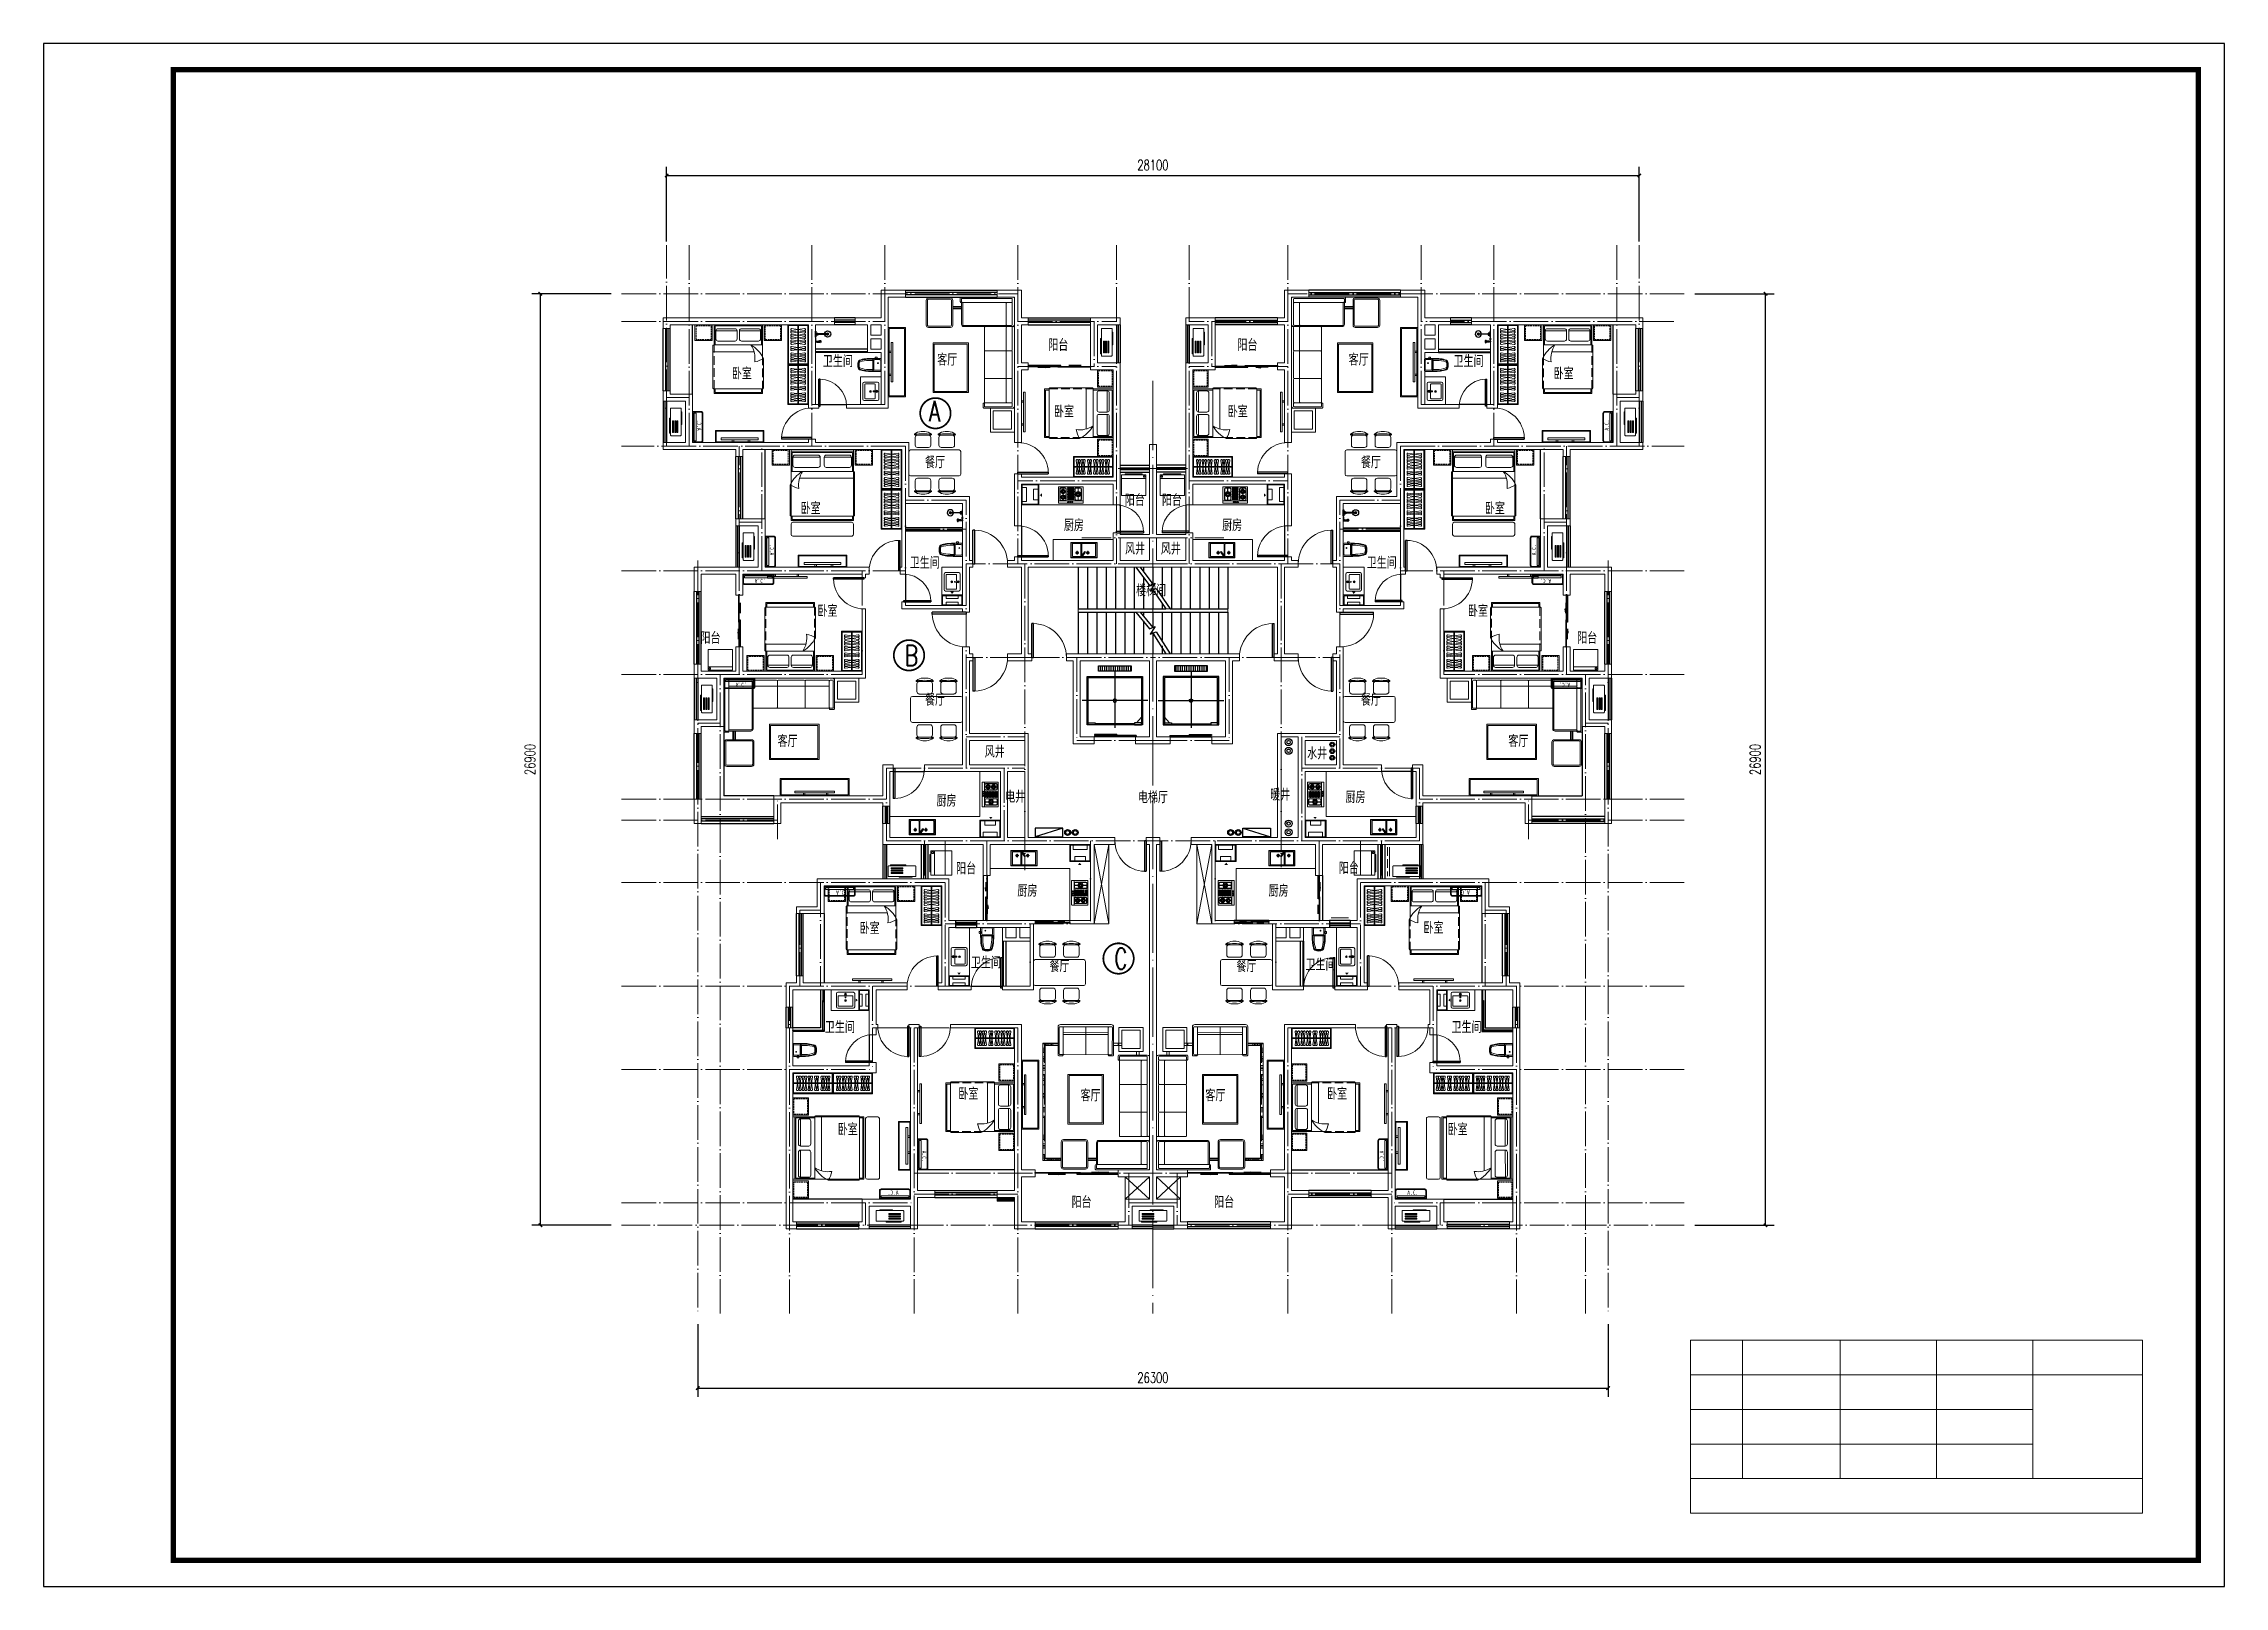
# Model space of a CAD drawing. Extents: x -54506 to 56283, y 5447 to 49997.
# Drawn here: x -6717 to 56283, y 5447 to 49997 of the extents above; entities that cross this region are included whole.
import ezdxf
from ezdxf.enums import TextEntityAlignment as Align

# ---------------------------------------------------------------- set-up
doc = ezdxf.new("R2010")
doc.units = 0
doc.header["$LTSCALE"] = 1000
doc.header["$MEASUREMENT"] = 0
doc.linetypes.add('DASH', pattern=[0.35, 0.25, -0.1])
doc.linetypes.add('DOTE', pattern=[2.42, 2, -0.2, 0.02, -0.2])
doc.layers.get('0').update_dxf_attribs({"linetype": 'CONTINUOUS'})
doc.layers.get('Defpoints').update_dxf_attribs({"linetype": 'CONTINUOUS'})
for name, color, linetype in [('DIM_ELEV', 3, 'CONTINUOUS'), ('fd', 4, 'CONTINUOUS'), ('PUB_DIM', 3, 'CONTINUOUS'), ('PUB_TITLE', 4, 'CONTINUOUS'), ('RAIL', 163, 'CONTINUOUS'), ('STAIR', 3, 'CONTINUOUS'), ('WINDOW', 4, 'CONTINUOUS'), ('平面栏杆', 40, 'CONTINUOUS'), ('文字', 60, 'CONTINUOUS')]:
    doc.layers.add(name, color=color, linetype=linetype)
for name, color, linetype, lineweight in [('DOTE', 250, 'DOTE', 0), ('WALL', 255, 'CONTINUOUS', 20), ('剪力墙填充', 253, 'CONTINUOUS', 15), ('家具', 159, 'CONTINUOUS', 9), ('看线', 160, 'CONTINUOUS', 0), ('面积', 190, 'CONTINUOUS', 5)]:
    doc.layers.add(name, color=color, linetype=linetype, lineweight=lineweight)
doc.styles.add('_TCH_SPACE', font='simplex_.ttf', dxfattribs={"bigfont": 'GBCBIG'})
doc.styles.add('DIM_FONT', font='SIMPLEX', dxfattribs={"width": 0.7, "bigfont": 'GBCBIG'})
doc.styles.add('HZ', font='SimSun.ttf', dxfattribs={"width": 0.8, "height": 1.2})
doc.styles.get("Standard").update_dxf_attribs({"font": 'GBENOR', "bigfont": 'GBCBIG'})
doc.dimstyles.new('DIMN', dxfattribs={"dimtxt": 300, "dimasz": 100, "dimexe": 250, "dimexo": 300, "dimgap": 150, "dimtad": 1, "dimdec": 0, "dimzin": 0, "dimdsep": 46, "dimtxsty": 'DIM_FONT', "dimblk": 'ARCHTICK', "dimcen": 0.09, "dimclrt": 7, "dimazin": 2, "dimtfac": 1, "dimtdec": 0, "dimtix": 1, "dimtmove": 2, "dimatfit": 3, "dimfxl": 0, "dimtolj": 1, "dimtzin": 0, "dimarcsym": 0})

msp = doc.modelspace()

# ---------------------------------------------------------------- texts
at = {"color": 1, "style": '_TCH_SPACE', "width": 0.705882}
for s, p in [('A', (19022.6, 39083.4)), ('B', (18350.9, 32028.4)), ('C', (24401, 23272.7))]:
    msp.add_text(s, height=600, dxfattribs=at).set_placement(p, align=Align.CENTER)
at = {"layer": '文字', "style": '_TCH_SPACE', "width": 0.705882}
for s, p in [('卫生间', (16228.3, 40688.8)), ('客厅', (19387.1, 40732.4)), ('阳台', (22596, 41155.5)), ('阳台', (28059.4, 41155.5)), ('客厅', (31273.9, 40732.4)), ('卫生间', (34446.1, 40688.8)), ('卧室', (13453.9, 40332)), ('卧室', (37193.7, 40332)), ('卧室', (22759, 39233.4)), ('卧室', (27779.9, 39233.4)), ('餐厅', (19034.5, 37768.6)), ('餐厅', (31626.5, 37768.6)), ('卧室', (15440.1, 36440.1)), ('阳台', (24806.6, 36677.3)), ('阳台', (25879, 36677.3)), ('卧室', (35207.6, 36440.1)), ('厨房', (23046.2, 35950.8)), ('厨房', (27617, 35950.8)), ('风井', (24813.3, 35272.2)), ('风井', (25846.6, 35272.2)), ('卫生间', (18735.7, 34868.2)), ('卫生间', (31938.6, 34868.2)), ('楼梯间', (25277.4, 34070.1)), ('卧室', (15928, 33475.9)), ('卧室', (34719.6, 33475.9)), ('阳台', (12547.7, 32696.6)), ('阳台', (37876.1, 32696.6)), ('餐厅', (19034.5, 30909.7)), ('餐厅', (31626.5, 30909.7)), ('客厅', (14774.8, 29720)), ('风井', (20759.1, 29409.1)), ('水井', (30073.3, 29361)), ('客厅', (35886.2, 29720)), ('电井', (21351.2, 28110.3)), ('电梯厅', (25329.9, 28095)), ('暖井', (29004.4, 28171.5)), ('厨房', (31181.5, 28099.1)), ('厨房', (19365.1, 27996.2)), ('阳台', (19932.5, 26038.8)), ('阳台', (30989.7, 26050.2)), ('厨房', (21702.1, 25395.1)), ('厨房', (28961.1, 25395.1)), ('卧室', (17144.5, 24312.3, -20000)), ('卧室', (33433.9, 24325.7, -10000)), ('卫生间', (20504, 23321.9)), ('餐厅', (22630.6, 23218.5)), ('餐厅', (28030.4, 23218.5)), ('卫生间', (30170.4, 23263.4)), ('卫生间', (16285.7, 21456.8)), ('卫生间', (34388.6, 21456.8)), ('卧室', (19997.5, 19532.5)), ('客厅', (23527.9, 19486.9)), ('客厅', (27133.1, 19486.9)), ('卧室', (30650.1, 19532.5)), ('卧室', (16513.8, 18506.2)), ('卧室', (34133.9, 18506.2)), ('阳台', (23269.1, 16405.8)), ('阳台', (27386.4, 16405.8))]:
    msp.add_text(s, height=300, dxfattribs=at).set_placement(p, align=Align.CENTER)

# ---------------------------------------------------------------- blocks, each defined once
blk = doc.blocks.new('ev')
at = {"layer": 'RAIL'}
h = blk.add_hatch(dxfattribs=at)
h.set_pattern_fill('ANSI31', color=256, scale=500, angle=45, style=0)
h.paths.add_polyline_path([(1227964, -497919), (1228914, -497919), (1228914, -497769), (1227964, -497769)])
for p, q in [((1228439, -497919), (1228439, -499552)), ((1227489, -498769), (1229389, -498769)), ((1227814, -499409), (1227669, -499249))]:
    blk.add_line(p, q, dxfattribs=at)
for points in [[(1227639, -499469), (1229239, -499469), (1229239, -498069), (1227639, -498069)], [(1227964, -497919), (1228914, -497919), (1228914, -497769), (1227964, -497769)], [(1227871, -499469), (1227669, -499469), (1227669, -499409), (1227871, -499409)], [(1229008, -499469), (1229209, -499469), (1229209, -499409), (1229008, -499409)]]:
    blk.add_lwpolyline(points, close=True, dxfattribs=at)
for points in [[(1229209, -499439), (1229209, -499439), (1229209, -498099), (1227669, -498099), (1227669, -499439), (1227669, -499439)], [(1227871, -499439), (1229008, -499439)]]:
    blk.add_lwpolyline(points, dxfattribs=at)
blk.add_circle((1228439, -498769), 50, dxfattribs=at)
blk = doc.blocks.new('$DorLib2D$00000131')
at = {"color": 0, "linetype": 'Continuous'}
for p, q in [((-0.5, 0.125), (-0.5, 0)), ((0.019, 0.125), (-0.5, 0.125)), ((-0.5, 0), (0.019, 0)), ((-0.024, 0), (0.5, 0)), ((-0.024, -0.125), (-0.024, 0)), ((0.019, 0), (0.019, 0.125)), ((0.15, 0.125), (0.232, 0.197)), ((0.35, 0.125), (0.15, 0.125)), ((0.232, 0.197), (0.232, 0.125)), ((0.5, 0), (0.5, -0.125)), ((-0.35, -0.125), (-0.15, -0.125)), ((-0.232, -0.197), (-0.232, -0.125)), ((-0.15, -0.125), (-0.232, -0.197)), ((0.5, -0.125), (-0.024, -0.125))]:
    blk.add_line(p, q, dxfattribs=at)
blk = doc.blocks.new('$DorLib2D$00000001')
for p, q in [((0.45, 0.975), (0.5, 0.975)), ((0.45, 0), (0.45, 0.975)), ((0.5, 0), (0.5, 0.975)), ((0.5, 0), (0.45, 0))]:
    blk.add_line(p, q)
at = {"lineweight": 13}
blk.add_arc((0.475, 0), 0.975, 91.46928, 180, dxfattribs=at)
blk = doc.blocks.new('$TCHSYS$WIN2D')
for p, q in [((-0.5, 0.5), (0.5, 0.5)), ((-0.5, 0.5), (-0.5, -0.5)), ((0.5, 0.17), (-0.5, 0.17)), ((0.5, 0.5), (0.5, -0.5)), ((0.5, -0.17), (-0.5, -0.17)), ((-0.5, -0.5), (0.5, -0.5))]:
    blk.add_line(p, q)
blk = doc.blocks.new('$DorLib2D$00000128')
at = {"color": 0, "linetype": 'Continuous'}
for p, q in [((0.049, 0.85, -468.75), (-0.491, 0.85, -468.75)), ((-0.491, 0.85, -468.75), (-0.491, 0.71, -468.75)), ((0.049, 0.71, -468.75), (-0.491, 0.71, -468.75)), ((-0.027, 0.71, -468.75), (-0.027, 0.57, -468.75)), ((0.513, 0.71, -468.75), (-0.027, 0.71, -468.75)), ((0.513, 0.57, -468.75), (-0.027, 0.57, -468.75)), ((0.049, 0.85, -468.75), (0.049, 0.71, -468.75)), ((0.513, 0.71, -468.75), (0.513, 0.57, -468.75)), ((0.5, 0.5, -468.75), (-0.5, 0.5, -468.75))]:
    blk.add_line(p, q, dxfattribs=at)
blk = doc.blocks.new('A$C713E1743')
at = {"layer": '家具', "lineweight": -3}
for p, q in [((25, 271), (15, 271)), ((25, 228), (15, 228)), ((353, 255), (30, 255)), ((30, 245), (353, 245)), ((38, 49), (113, 49)), ((38, 19), (113, 19)), ((60, 19), (60, 49))]:
    blk.add_line(p, q, dxfattribs=at)
at = {"layer": '家具'}
for p, q in [((22, 265), (15, 265)), ((25, 235), (15, 235))]:
    blk.add_line(p, q, dxfattribs=at)
at = {"layer": '家具', "lineweight": -3}
for points in [[(0, 165), (0, 335), (10, 335), (15, 305), (15, 260)], [(15, 240), (15, 194), (10, 165), (0, 165)], [(29, 45), (0, 45), (0, 22), (29, 22)], [(25, 265), (25, 278), (70, 278), (70, 255)], [(70, 245), (70, 222), (25, 222), (25, 235)], [(46, 278), (46, 288), (50, 288), (50, 278)], [(50, 222), (50, 212), (46, 212), (46, 222)]]:
    blk.add_lwpolyline(points, dxfattribs=at)
for points in [[(0, 281), (10, 281), (10, 219), (0, 219)], [(0, 79), (10, 79), (10, 135), (0, 135)]]:
    blk.add_lwpolyline(points, close=True, dxfattribs=at)
at = {"layer": '家具'}
blk.add_lwpolyline([(10, 260), (30, 260), (30, 240), (10, 240)], close=True, dxfattribs=at)
for points in [[(22, 260), (22, 265), (50, 265), (50, 255)], [(50, 245), (50, 235), (22, 235), (22, 240)]]:
    blk.add_lwpolyline(points, dxfattribs=at)
for centre, radius in [((38, 34), 15), ((87, 34), 15), ((353, 250), 5)]:
    blk.add_circle(centre, radius, dxfattribs=at)
at = {"layer": '家具', "lineweight": -3}
blk.add_circle((353, 250), 89.5, dxfattribs=at)
at = {"layer": '家具'}
for centre, radius, start, end in [((38, 34), 17, 61.92751, 136.66408), ((38, 34), 17, 223.33592, 298.07249), ((87, 34), 17, 241.92751, 118.07249), ((353, 250), 35, 188.21321, 171.78679), ((353, 250), 9, 213.74899, 146.25101)]:
    blk.add_arc(centre, radius, start, end, dxfattribs=at)
at = {"layer": '家具', "lineweight": -3}
for centre, start, end in [((107, 65), 289.67326, 343.58193), ((107, 2), 16.41807, 70.32674)]:
    blk.add_arc(centre, 17.7, start, end, dxfattribs=at)
at = {"layer": '家具', "lineweight": -3, "extrusion": (0, 0, -1)}
for centre, major_axis, ratio, start_param, end_param in [((126, 34), (0, 31.4), 0.47884, -1.072899, 4.214492), ((136, 34), (0, 33.6), 0.612909, -0.37962, 3.521213)]:
    blk.add_ellipse(centre, major_axis=major_axis, ratio=ratio, start_param=start_param, end_param=end_param, dxfattribs=at)
blk = doc.blocks.new('A$C18F7073A')
at = {"layer": '家具'}
for p, q in [((20, 282), (20, 96)), ((20, 189), (20, 282)), ((43, 266), (43, 291)), ((43, 256), (43, 266)), ((43, 256), (43, 189)), ((43, 121), (43, 189)), ((43, 121), (43, 112)), ((43, 112), (43, 87)), ((429, 319), (324, 319)), ((429, 58), (324, 58)), ((449, 369), (363, 369)), ((449, 9), (363, 9)), ((401, 364), (399, 364)), ((401, 13), (399, 13)), ((509, 378), (405, 378)), ((405, 355), (405, 360)), ((427, 355), (405, 355)), ((427, 22), (405, 22)), ((405, 22), (405, 18)), ((433, 189), (433, 316)), ((433, 308), (433, 189)), ((433, 189), (433, 62)), ((433, 70), (433, 189)), ((445, 337), (445, 189)), ((445, 40), (445, 189)), ((449, 369), (449, 189)), ((449, 369), (468, 328)), ((449, 9), (449, 189)), ((449, 9), (468, 50)), ((459, 319), (459, 189)), ((459, 58), (459, 189)), ((468, 328), (468, 189)), ((468, 50), (468, 189)), ((644, 342), (482, 342)), ((644, 36), (482, 36)), ((508, 381), (508, 411)), ((508, 381), (508, 376)), ((554, 418), (515, 418)), ((554, 369), (515, 369)), ((526, 378), (518, 378)), ((543, 378), (533, 378)), ((558, 378), (550, 378)), ((657, 378), (557, 378)), ((562, 381), (562, 411)), ((562, 381), (562, 376)), ((666, 189), (666, 319)), ((666, 189), (666, 58)), ((680, 189), (680, 355)), ((680, 189), (680, 22)), ((657, 0), (405, 0))]:
    blk.add_line(p, q, dxfattribs=at)
blk.add_circle((585, 242), 11.4, dxfattribs=at)
for centre, radius, start, end in [((256, 202), 257, 157.1573, 182.87904), ((256, 176), 257, 177.12096, 202.8427), ((83, 259), 75.7, 122.73514, 146.25272), ((54, 281), 34, 141.93135, 182.57931), ((54, 97), 34, 177.42069, 218.06865), ((83, 119), 75.7, 213.74728, 237.26486), ((283, 72), 344, 135.04567, 138.07767), ((283, 306), 344, 221.92233, 224.95433), ((49, 305), 13.5, 111.34013, 135.04567), ((49, 73), 13.5, 224.95433, 248.65987), ((49, 312), 13.5, 109.53711, 122.73514), ((49, 66), 13.5, 237.26486, 250.46289), ((68, 289), 25.3, 103.74706, 175.38763), ((293, 204), 250, 165.84844, 183.40753), ((293, 174), 250, 176.59247, 194.15157), ((68, 89), 25.3, 184.61237, 256.25294), ((327, -405), 776, 97.52368, 111.34013), ((327, 783), 776, 248.65987, 262.47632), ((358, -560), 939, 98.17622, 109.53732), ((359, 938), 939, 250.46289, 261.82267), ((68, 259), 18, 108.49726, 160.81875), ((68, 119), 18, 199.18125, 251.50274), ((339, -523), 881, 85.71026, 108.29413), ((327, -515), 834, 90.18194, 108.49726), ((327, 893), 834, 251.50274, 269.81806), ((339, 901), 881, 251.70587, 274.28974), ((665, -6617), 7000, 92.12475, 93.60006), ((313, -127), 499, 80.01773, 100.11488), ((313, 505), 499, 259.88512, 279.98228), ((665, 6995), 7000, 266.39994, 267.87525), ((401, 360), 4.5, 0, 90), ((401, 18), 4.5, 270, 0), ((427, 337), 18, 0, 90), ((427, 40), 18, 270, 0), ((429, 316), 3.6, 0, 90), ((429, 62), 3.6, 270, 0), ((482, 319), 22.5, 90, 180), ((482, 58), 22.5, 180, 270), ((515, 411), 7.2, 90, 180), ((515, 376), 7.2, 180, 270), ((554, 411), 7.2, 0, 90), ((554, 376), 7.2, 270, 0), ((644, 319), 22.5, 0, 90), ((644, 58), 22.5, 270, 0), ((657, 355), 22.5, 0, 90), ((657, 22), 22.5, 270, 0)]:
    blk.add_arc(centre, radius, start, end, dxfattribs=at)
blk = doc.blocks.new('A$C1EB127D5')
at = {"layer": '家具'}
for p, q in [((0, 38), (0, 492)), ((38, 530), (419, 530)), ((419, 0), (38, 0)), ((51, 461), (51, 70)), ((337, 480), (70, 480)), ((70, 51), (337, 51)), ((373, 282), (299, 278)), ((299, 253), (299, 278)), ((373, 249), (299, 253)), ((356, 281), (356, 461)), ((356, 70), (356, 250)), ((382, 265), (368, 265)), ((387, 252), (377, 243)), ((378, 288), (387, 279)), ((401, 284), (401, 297)), ((401, 246), (401, 233)), ((424, 288), (414, 278)), ((414, 252), (423, 242)), ((419, 265), (433, 265)), ((457, 492), (457, 38))]:
    blk.add_line(p, q, dxfattribs=at)
for centre, radius in [((216, 264), 25.4), ((216, 264), 16), ((401, 265), 32.3), ((401, 265), 18.8)]:
    blk.add_circle(centre, radius, dxfattribs=at)
for centre, radius, start, end in [((38, 492), 38.1, 90, 180), ((38, 38), 38.1, 180, 270), ((70, 461), 19.1, 90, 180), ((70, 70), 19.1, 180, 270), ((337, 461), 19.1, 0, 90), ((337, 70), 19.1, 270, 0), ((419, 492), 38.1, 0, 90), ((419, 38), 38.1, 270, 0)]:
    blk.add_arc(centre, radius, start, end, dxfattribs=at)
blk = doc.blocks.new('A$C1BE601A8')
at = {"layer": '家具'}
for p, q in [((0, 0), (0, 450)), ((0, 450), (757, 450)), ((757, 0), (0, 0)), ((757, 450), (757, 0))]:
    blk.add_line(p, q, dxfattribs=at)
at = {"layer": '家具', "color": 251}
for p, q in [((10, 10), (10, 440)), ((10, 440), (747, 440)), ((747, 10), (10, 10)), ((41, 393), (41, 50)), ((273, 408), (56, 408)), ((56, 35), (273, 35)), ((226, 300), (130, 300)), ((178, 248), (178, 348)), ((288, 50), (288, 393)), ((315, 427), (293, 411)), ((293, 411), (390, 273)), ((311, 393), (311, 50)), ((412, 288), (315, 427)), ((695, 408), (326, 408)), ((326, 35), (695, 35)), ((534, 300), (438, 300)), ((486, 248), (486, 348)), ((710, 50), (710, 393)), ((747, 440), (747, 10))]:
    blk.add_line(p, q, dxfattribs=at)
for centre, radius in [((178, 300), 36.1), ((178, 300), 27.1), ((486, 300), 36.1), ((486, 300), 27.1)]:
    blk.add_circle(centre, radius, dxfattribs=at)
for centre, radius, start, end in [((56, 393), 15, 90, 180), ((56, 50), 15, 180, 270), ((273, 393), 15, 0, 90), ((273, 50), 15, 270, 0), ((304, 419), 21.7, 342.60679, 267.3353), ((326, 393), 15, 90, 180), ((326, 50), 15, 180, 270), ((401, 281), 13.3, 214.97105, 34.97105), ((695, 393), 15, 0, 90), ((695, 50), 15, 270, 0)]:
    blk.add_arc(centre, radius, start, end, dxfattribs=at)
blk = doc.blocks.new('A$C13D61569')
at = {"layer": '家具'}
for p, q in [((20, 502), (147, 502)), ((20, 98), (147, 98)), ((147, 98), (147, 502)), ((353, 148), (353, 452)), ((480, 452), (353, 452)), ((480, 148), (353, 148))]:
    blk.add_line(p, q, dxfattribs=at)
for points in [[(0, 0), (0, 600), (500, 600), (500, 0)], [(20, 20), (20, 580), (480, 580), (480, 20)]]:
    blk.add_lwpolyline(points, close=True, dxfattribs=at)
blk.add_lwpolyline([(592, 284, 100, 0, 0), (530, 284, 0, 0, 0)], format="xyseb", dxfattribs=at)
blk = doc.blocks.new('ddfdf')
at = {"layer": '家具'}
for p, q in [((15801, -30110), (15801, -30822)), ((16260, -30111), (15801, -30110)), ((16270, -30121), (16270, -30812)), ((15801, -30822), (16260, -30822))]:
    blk.add_line(p, q, dxfattribs=at)
at = {"layer": '家具', "color": 251}
for p, q in [((15826, -30314), (15826, -30189)), ((15834, -30314), (15834, -30189)), ((15856, -30159), (16163, -30159)), ((15856, -30167), (16163, -30167)), ((15952, -30159), (15957, -30157)), ((15968, -30208), (15952, -30159)), ((15957, -30157), (15973, -30206)), ((15973, -30206), (15968, -30208)), ((16062, -30157), (16046, -30206)), ((16046, -30206), (16051, -30208)), ((16051, -30208), (16067, -30159)), ((16067, -30159), (16062, -30157)), ((16185, -30189), (16185, -30315)), ((16193, -30189), (16193, -30315)), ((16201, -30822), (16202, -30111)), ((15829, -30248), (15829, -30252)), ((15947, -30248), (15829, -30248)), ((15829, -30252), (15947, -30252)), ((15829, -30682), (15829, -30686)), ((15904, -30682), (15829, -30682)), ((15829, -30686), (15904, -30686)), ((15831, -30750), (15831, -30624)), ((15832, -30556), (15832, -30379)), ((15832, -30379), (15849, -30379)), ((15849, -30556), (15832, -30556)), ((15839, -30750), (15839, -30624)), ((15849, -30379), (15849, -30556)), ((16163, -30337), (15856, -30336)), ((16163, -30345), (15856, -30344)), ((15861, -30594), (16167, -30595)), ((15861, -30602), (16167, -30603)), ((16167, -30772), (15861, -30772)), ((16167, -30780), (15861, -30780)), ((15878, -30556), (15878, -30380)), ((15878, -30380), (15894, -30380)), ((15894, -30556), (15878, -30556)), ((15894, -30380), (15894, -30556)), ((15904, -30686), (15904, -30682)), ((15923, -30556), (15923, -30380)), ((15923, -30380), (15940, -30380)), ((15940, -30556), (15923, -30556)), ((15937, -30595), (15937, -30654)), ((15942, -30595), (15937, -30595)), ((15937, -30654), (15942, -30654)), ((15937, -30780), (15937, -30720)), ((15937, -30720), (15942, -30720)), ((15942, -30780), (15937, -30780)), ((15940, -30380), (15940, -30556)), ((15942, -30654), (15942, -30595)), ((15942, -30720), (15942, -30780)), ((15947, -30252), (15947, -30248)), ((15968, -30295), (15952, -30344)), ((15952, -30344), (15957, -30346)), ((15957, -30346), (15973, -30297)), ((15973, -30297), (15968, -30295)), ((15968, -30556), (15968, -30380)), ((15968, -30380), (15985, -30380)), ((15985, -30556), (15968, -30556)), ((15968, -30684), (15968, -30688)), ((16063, -30684), (15968, -30684)), ((15968, -30688), (16063, -30688)), ((15985, -30380), (15985, -30556)), ((16014, -30556), (16014, -30380)), ((16014, -30380), (16030, -30380)), ((16030, -30556), (16014, -30556)), ((16030, -30380), (16030, -30556)), ((16046, -30297), (16051, -30295)), ((16062, -30346), (16046, -30297)), ((16051, -30295), (16067, -30344)), ((16059, -30556), (16059, -30380)), ((16059, -30380), (16076, -30380)), ((16076, -30556), (16059, -30556)), ((16067, -30344), (16062, -30346)), ((16063, -30688), (16063, -30684)), ((16072, -30252), (16072, -30248)), ((16072, -30248), (16190, -30248)), ((16190, -30253), (16072, -30252)), ((16076, -30380), (16076, -30556)), ((16095, -30595), (16095, -30654)), ((16099, -30595), (16095, -30595)), ((16095, -30654), (16099, -30654)), ((16095, -30780), (16095, -30720)), ((16095, -30720), (16099, -30720)), ((16099, -30780), (16095, -30780)), ((16099, -30654), (16099, -30595)), ((16099, -30720), (16099, -30780)), ((16104, -30556), (16104, -30380)), ((16104, -30380), (16121, -30380)), ((16121, -30556), (16104, -30556)), ((16121, -30380), (16121, -30556)), ((16126, -30690), (16126, -30685)), ((16126, -30685), (16199, -30685)), ((16199, -30690), (16126, -30690)), ((16150, -30556), (16150, -30380)), ((16150, -30380), (16166, -30380)), ((16166, -30556), (16150, -30556)), ((16166, -30380), (16166, -30556)), ((16189, -30625), (16189, -30750)), ((16190, -30248), (16190, -30253)), ((16197, -30625), (16197, -30750)), ((16199, -30685), (16199, -30690))]:
    blk.add_line(p, q, dxfattribs=at)
for centre, radius in [((16013, -30253), 70.1), ((16013, -30253), 47.3), ((16013, -30253), 41.8), ((16013, -30253), 25.3), ((15936, -30685), 63.7), ((15936, -30685), 43), ((15936, -30685), 38), ((15936, -30685), 23), ((16096, -30687), 63.7), ((16096, -30687), 43), ((16096, -30687), 38), ((16096, -30687), 23), ((16235, -30426), 16.2), ((16238, -30542), 16.2), ((16240, -30485), 16.2)]:
    blk.add_circle(centre, radius, dxfattribs=at)
for centre, radius, start, end in [((15856, -30189), 30, 89.96104, 179.96104), ((15856, -30189), 22, 89.96104, 179.96104), ((16163, -30189), 30, 359.96104, 89.96104), ((16163, -30189), 22, 359.96104, 89.96104), ((15856, -30314), 30, 179.96104, 269.96104), ((15861, -30624), 30, 89.96104, 179.96104), ((15861, -30750), 30, 179.96104, 269.96104), ((15856, -30314), 22, 179.96104, 269.96104), ((15861, -30624), 22, 89.96104, 179.96104), ((15861, -30750), 22, 179.96104, 269.96104), ((16163, -30315), 30, 269.96104, 359.96104), ((16163, -30315), 22, 269.96104, 359.96104), ((16167, -30625), 30, 359.96104, 89.96104), ((16167, -30625), 22, 359.96104, 89.96104), ((16167, -30750), 30, 269.96104, 359.96104), ((16167, -30750), 22, 269.96104, 359.96104)]:
    blk.add_arc(centre, radius, start, end, dxfattribs=at)
at = {"layer": '家具'}
for centre, start, end in [((16260, -30121), 0, 89.96104), ((16260, -30812), 269.96104, 0)]:
    blk.add_arc(centre, 10, start, end, dxfattribs=at)
blk = doc.blocks.new('dgfgf')
at = {"layer": '家具'}
blk.add_lwpolyline([(7597, -62676), (7147, -62676), (7147, -63176), (7597, -63176), (7597, -62676), (7517, -62676)], dxfattribs=at)
at = {"layer": '家具', "color": 251, "linetype": 'DASH', "ltscale": 0.2}
blk.add_lwpolyline([(7567, -62706), (7177, -62706), (7177, -63146), (7567, -63146)], close=True, dxfattribs=at)
blk = doc.blocks.new('A$C72813290')
at = {"layer": '家具'}
for p, q in [((579, 1950), (0, 1950)), ((0, 550), (0, 1950)), ((30, 580), (30, 1920)), ((579, 1920), (30, 1920)), ((170, 1895), (170, 1283)), ((579, 550), (579, 1960)), ((1830, 1980), (599, 1980)), ((779, 803), (779, 1980)), ((1850, 550), (1850, 1950)), ((1850, 1950), (1980, 1950)), ((1850, 1920), (1950, 1920)), ((1950, 580), (1950, 1920)), ((1980, 550), (1980, 1950)), ((170, 605), (170, 1217)), ((912, 550), (0, 550)), ((579, 580), (30, 580)), ((1830, 520), (967, 520)), ((1850, 580), (1950, 580)), ((1850, 550), (1980, 550))]:
    blk.add_line(p, q, dxfattribs=at)
at = {"layer": '家具', "linetype": 'DASH'}
for p, q in [((1850, 1950), (579, 1950)), ((912, 550), (1850, 550))]:
    blk.add_line(p, q, dxfattribs=at)
at = {"layer": '家具'}
for points in [[(170, 1895), (405, 1895, -0.414214), (465, 1835), (465, 1343, -0.414214), (405, 1283), (170, 1283, -0.414214), (110, 1343), (110, 1835, -0.414214)], [(170, 605), (405, 605, 0.414214), (465, 665), (465, 1157, 0.414214), (405, 1217), (170, 1217, 0.414214), (110, 1157), (110, 665, 0.414214)]]:
    blk.add_lwpolyline(points, format="xyb", close=True, dxfattribs=at)
blk.add_lwpolyline([(579, 883, 0.180302), (1071, 775, -0.088637), (967, 520, 28871.271551)], format="xyb", dxfattribs=at)
for centre, radius, start, end in [((599, 1960), 20, 90, 180), ((1819, 1951), 30.7, 357.68839, 69.69174), ((1392, 1363), 944, 210.60747, 243.27731), ((1819, 549), 30.7, 290.35664, 2.31522)]:
    blk.add_arc(centre, radius, start, end, dxfattribs=at)
blk.add_blockref('dgfgf', (-7147, 65176), dxfattribs=at)
at = {"layer": '家具', "xscale": -1, "rotation": 180}
blk.add_blockref('dgfgf', (-7147, -62676), dxfattribs=at)
blk = doc.blocks.new('ytjhgkj')
at = {"layer": '家具', "ltscale": 0.5}
blk.add_lwpolyline([(34949, 26116), (34599, 26116), (34599, 27516), (34949, 27516)], close=True, dxfattribs=at)
at = {"layer": '家具', "color": 251, "ltscale": 40}
for points in [[(34681, 27110), (34599, 27110), (34599, 27062), (34681, 27062)], [(34929, 26136), (34619, 26136), (34619, 27496), (34929, 27496)], [(34739, 27349), (34681, 27349), (34681, 26283), (34739, 26283)], [(34681, 26644), (34599, 26644), (34599, 26596), (34681, 26596)]]:
    blk.add_lwpolyline(points, close=True, dxfattribs=at)
blk = doc.blocks.new('A$C4EB5717C')
at = {"layer": '家具', "color": 8}
for p, q in [((520, 110), (520, 120)), ((883, 100), (530, 100)), ((893, 120), (893, 110))]:
    blk.add_line(p, q, dxfattribs=at)
at = {"layer": '家具'}
blk.add_lwpolyline([(220, 120), (980, 120, 0.414214), (1000, 140), (1000, 410, 0.414214), (980, 430), (220, 430, 0.414214), (200, 410), (200, 140, 0.414214)], format="xyb", close=True, dxfattribs=at)
at = {"layer": '家具', "color": 8}
for points in [[(269, 459), (709, 459), (709, 444), (269, 444)], [(290, 372), (626, 372), (626, 343), (290, 343)], [(290, 306), (626, 306), (626, 277), (290, 277)], [(290, 240), (626, 240), (626, 211), (290, 211)]]:
    blk.add_lwpolyline(points, close=True, dxfattribs=at)
for centre, start, end in [((530, 110), 180, 270), ((883, 110), 270, 0)]:
    blk.add_arc(centre, 10, start, end, dxfattribs=at)
blk = doc.blocks.new('A$C2D724C6D')
at = {"layer": '家具', "ltscale": 0.5}
blk.add_lwpolyline([(50, 300), (850, 300, -0.414214), (900, 250), (900, 0), (0, 0), (0, 250, -0.414214)], format="xyb", close=True, dxfattribs=at)
at = {"layer": '家具', "color": 251, "ltscale": 40}
blk.add_lwpolyline([(50, 280), (850, 280, -0.414214), (880, 250), (880, 20), (20, 20), (20, 250, -0.414214)], format="xyb", close=True, dxfattribs=at)
blk.add_lwpolyline([(53, 50), (53, 100), (853, 100), (853, 50)], close=True, dxfattribs=at)
at = {"layer": '家具', "color": 251, "ltscale": 40, "style": 'HZ', "width": 0.8}
blk.add_text('A.C.', height=120, rotation=0.00001, dxfattribs=at).set_placement((348, 133))
blk = doc.blocks.new('A$C517B4DB9')
at = {"layer": '家具'}
blk.add_line((0, 0), (0, 1148), dxfattribs=at)
at = {"layer": '家具', "color": 8}
for p, q in [((90, 1023), (90, 1008)), ((90, 948), (90, 934)), ((90, 858), (90, 844)), ((90, 784), (90, 770)), ((90, 693), (90, 679)), ((113, 988), (487, 1042)), ((487, 988), (113, 1042)), ((113, 914), (487, 968)), ((487, 914), (113, 968)), ((113, 824), (487, 878)), ((487, 824), (113, 878)), ((113, 750), (487, 804)), ((487, 750), (113, 804)), ((113, 659), (487, 713)), ((487, 659), (113, 713)), ((113, 585), (487, 639)), ((487, 585), (113, 639)), ((290, 1128), (290, 20)), ((310, 1128), (310, 20)), ((510, 1023), (510, 1008)), ((510, 948), (510, 934)), ((510, 858), (510, 844)), ((510, 784), (510, 770)), ((510, 693), (510, 679)), ((90, 619), (90, 604)), ((90, 505), (90, 491)), ((90, 441), (90, 427)), ((90, 318), (90, 304)), ((90, 254), (90, 239)), ((90, 180), (90, 166)), ((90, 115), (90, 101)), ((113, 471), (487, 525)), ((487, 471), (113, 525)), ((113, 407), (487, 461)), ((487, 407), (113, 461)), ((113, 284), (487, 338)), ((487, 284), (113, 338)), ((113, 219), (487, 273)), ((487, 219), (113, 273)), ((113, 146), (487, 200)), ((487, 146), (113, 200)), ((113, 81), (487, 135)), ((487, 81), (113, 135)), ((510, 619), (510, 604)), ((510, 505), (510, 491)), ((510, 441), (510, 427)), ((510, 318), (510, 304)), ((510, 254), (510, 239)), ((510, 180), (510, 166)), ((510, 115), (510, 101))]:
    blk.add_line(p, q, dxfattribs=at)
at = {"layer": '家具'}
for points in [[(0, 0), (0, 1148), (600, 1148), (600, 0)], [(20, 20), (20, 1128), (580, 1128), (580, 20)]]:
    blk.add_lwpolyline(points, close=True, dxfattribs=at)
at = {"layer": '家具', "color": 8}
for centre, start, end in [((110, 1023), 82.40536, 180), ((110, 1008), 180, 277.59464), ((110, 948), 82.40536, 180), ((110, 934), 180, 277.59464), ((110, 858), 82.40536, 180), ((110, 844), 180, 277.59464), ((110, 784), 82.40536, 180), ((110, 770), 180, 277.59464), ((110, 693), 82.40536, 180), ((110, 679), 180, 277.59464), ((110, 619), 82.40536, 180), ((490, 1023), 0, 97.59464), ((490, 1008), 262.40536, 0), ((490, 948), 0, 97.59464), ((490, 934), 262.40536, 0), ((490, 858), 0, 97.59464), ((490, 844), 262.40536, 0), ((490, 784), 0, 97.59464), ((490, 770), 262.40536, 0), ((490, 693), 0, 97.59464), ((490, 679), 262.40536, 0), ((490, 619), 0, 97.59464), ((110, 604), 180, 277.59464), ((110, 505), 82.40536, 180), ((110, 491), 180, 277.59464), ((110, 441), 82.40536, 180), ((110, 427), 180, 277.59464), ((110, 318), 82.40536, 180), ((110, 304), 180, 277.59464), ((110, 254), 82.40536, 180), ((110, 239), 180, 277.59464), ((110, 180), 82.40536, 180), ((110, 166), 180, 277.59464), ((110, 115), 82.40536, 180), ((110, 101), 180, 277.59464), ((490, 604), 262.40536, 0), ((490, 505), 0, 97.59464), ((490, 491), 262.40536, 0), ((490, 441), 0, 97.59464), ((490, 427), 262.40536, 0), ((490, 318), 0, 97.59464), ((490, 304), 262.40536, 0), ((490, 254), 0, 97.59464), ((490, 239), 262.40536, 0), ((490, 180), 0, 97.59464), ((490, 166), 262.40536, 0), ((490, 115), 0, 97.59464), ((490, 101), 262.40536, 0)]:
    blk.add_arc(centre, 20, start, end, dxfattribs=at)
blk = doc.blocks.new('M_C25MYD')
for p, q in [((-569, 821), (-109, 821)), ((-564, 754), (-564, 529)), ((-389, 921), (-290, 921)), ((-114, 754), (-114, 529)), ((117, 821), (577, 821)), ((122, 754), (122, 529)), ((298, 921), (397, 921)), ((572, 754), (572, 529)), ((-746, 342), (-746, -308)), ((704, 392), (-696, 392)), ((-497, 461), (-182, 461)), ((190, 461), (505, 461)), ((754, -308), (754, 342)), ((-696, -358), (704, -358)), ((-564, -720), (-564, -495)), ((-182, -427), (-497, -427)), ((-114, -720), (-114, -495)), ((122, -720), (122, -495)), ((505, -427), (190, -427)), ((572, -720), (572, -495)), ((-109, -787), (-569, -787)), ((-290, -887), (-389, -887)), ((577, -787), (117, -787)), ((397, -887), (298, -887))]:
    blk.add_line(p, q)
for centre, radius, start, end in [((-579, 837), 10, 130.72654, 202.66999), ((-569, 841), 20, 202.66999, 270), ((-379, 606), 316, 91.76514, 130.72654), ((-339, -1857), 2713, 84.8023, 95.1977), ((-497, 754), 67.5, 90, 180), ((-300, 606), 316, 49.27346, 88.23486), ((-182, 754), 67.5, 0, 90), ((-109, 841), 20, 270, 337.33001), ((-100, 837), 10, 337.33001, 49.27346), ((108, 837), 10, 130.72654, 202.66999), ((117, 841), 20, 202.66999, 270), ((307, 606), 316, 91.76514, 130.72654), ((347, -1857), 2713, 84.8023, 95.1977), ((190, 754), 67.5, 90, 180), ((387, 606), 316, 49.27346, 88.23486), ((505, 754), 67.5, 0, 90), ((577, 841), 20, 270, 337.33001), ((587, 837), 10, 337.33001, 49.27346), ((-696, 342), 50, 90, 180), ((-497, 529), 67.5, 180, 270), ((-182, 529), 67.5, 270, 0), ((190, 529), 67.5, 180, 270), ((505, 529), 67.5, 270, 0), ((704, 342), 50, 0, 90), ((-696, -308), 50, 180, 270), ((-497, -495), 67.5, 90, 180), ((-182, -495), 67.5, 0, 90), ((190, -495), 67.5, 90, 180), ((505, -495), 67.5, 0, 90), ((704, -308), 50, 270, 0), ((-579, -803), 10, 157.33001, 229.27346), ((-569, -807), 20, 90, 157.33001), ((-379, -572), 316, 229.27346, 268.23486), ((-339, 1890), 2713, 264.8023, 275.1977), ((-497, -720), 67.5, 180, 270), ((-300, -572), 316, 271.76514, 310.72654), ((-182, -720), 67.5, 270, 0), ((-109, -807), 20, 22.66999, 90), ((-100, -803), 10, 310.72654, 22.66999), ((108, -803), 10, 157.33001, 229.27346), ((117, -807), 20, 90, 157.33001), ((307, -572), 316, 229.27346, 268.23486), ((347, 1890), 2713, 264.8023, 275.1977), ((190, -720), 67.5, 180, 270), ((387, -572), 316, 271.76514, 310.72654), ((505, -720), 67.5, 270, 0), ((577, -807), 20, 22.66999, 90), ((587, -803), 10, 310.72654, 22.66999)]:
    blk.add_arc(centre, radius, start, end)
at = {"width": 0.8, "flags": 9}
for tag in ['XSIZE', 'YSIZE']:
    blk.add_attdef(tag, (0, 0), '', height=0.5, dxfattribs=at)
blk = doc.blocks.new('A$C2FB07499')
at = {"layer": '家具', "ltscale": 0.5}
blk.add_lwpolyline([(500, 0), (0, 0), (0, 2000), (500, 2000)], close=True, dxfattribs=at)
at = {"layer": '家具', "color": 251, "ltscale": 40}
for points in [[(470, 30), (30, 30), (30, 1970), (470, 1970)], [(368, 1572), (415, 1572), (415, 428), (368, 428)], [(415, 1381), (480, 1381), (480, 1343), (415, 1343)], [(415, 717), (480, 717), (480, 679), (415, 679)]]:
    blk.add_lwpolyline(points, close=True, dxfattribs=at)
blk = doc.blocks.new('A$C25AA54E1')
at = {"layer": '家具', "ltscale": 20}
for p, q in [((996, 1731), (996, 2550)), ((1031, 2614), (3324, 2614)), ((3347, 2529), (3347, 2593)), ((3347, 2548), (3347, 1150)), ((3347, 1766), (3347, 2529)), ((3413, 2614), (4163, 2614)), ((4198, 2579), (4198, 1072)), ((1124, 1708), (1019, 1708)), ((1824, 1743), (1170, 1743)), ((1443, 1283), (2878, 1283)), ((1443, 260), (1443, 1283)), ((3324, 1743), (1870, 1743)), ((2878, 1283), (2878, 260)), ((3325, 767), (3325, 129)), ((4110, 832), (3391, 832)), ((4024, 1084), (3413, 1084)), ((4047, 1106), (4047, 1072)), ((4175, 1049), (4070, 1049)), ((4176, 129), (4176, 767)), ((2878, 260), (1443, 260)), ((3391, 63), (4110, 63))]:
    blk.add_line(p, q, dxfattribs=at)
at = {"layer": '家具', "color": 8}
for p, q in [((1031, 2527), (1031, 1766)), ((1123, 2550), (1054, 2550)), ((1147, 2527), (1147, 1766)), ((1824, 2550), (1170, 2550)), ((1847, 2529), (1847, 1766)), ((2624, 2550), (1870, 2550)), ((2647, 2529), (2647, 1766)), ((3324, 2550), (2670, 2550)), ((3380, 2529), (3380, 1139)), ((4070, 2550), (3403, 2550)), ((4047, 2527), (4047, 1106)), ((4140, 2550), (4070, 2550)), ((4163, 2527), (4163, 1106)), ((3324, 2378), (1170, 2378)), ((4025, 2378), (3403, 2378)), ((1053, 1743), (1124, 1743)), ((1476, 1250), (2845, 1250)), ((1476, 293), (1476, 1250)), ((2845, 1250), (2845, 293)), ((3360, 767), (3360, 129)), ((4110, 798), (3391, 798)), ((4047, 1117), (3402, 1117)), ((3876, 1084), (3876, 835)), ((3918, 1084), (3918, 834)), ((4140, 1084), (4070, 1084)), ((4141, 129), (4141, 767)), ((2845, 293), (1476, 293)), ((3391, 98), (4110, 98))]:
    blk.add_line(p, q, dxfattribs=at)
at = {"layer": '家具'}
for p, q in [((3860, 834), (3860, 1084)), ((3930, 832), (3930, 1084))]:
    blk.add_line(p, q, dxfattribs=at)
at = {"layer": '家具', "ltscale": 20}
blk.add_lwpolyline([(996, 2614), (996, 1917), (299, 1917), (299, 2614)], close=True, dxfattribs=at)
at = {"layer": '家具', "color": 8}
blk.add_lwpolyline([(912, 2530), (912, 2001), (383, 2001), (383, 2530)], close=True, dxfattribs=at)
at = {"layer": '家具', "ltscale": 20, "extrusion": (0, 0, -1)}
for centre, major_axis, ratio, start_param, end_param in [((1066, 2553), (-49.4, 49.4), 1, 5.45018, 6.544088), ((3324, 2590), (16.4, 16.4), 1, -0.785398, 0.696689), ((4163, 2579), (24.6, 24.6), 1, -0.785398, 0.785398), ((1019, 1731), (16.2, 16.2), 1, 2.356194, 3.926991), ((1124, 1766), (-16.2, 16.2), 1, 2.356194, 3.926991), ((1124, 1726), (12.7, 12.7), 0.942987, -0.815786, 2.325807), ((1170, 1766), (-16.2, 16.2), 1, 3.926991, 5.497787), ((1824, 1766), (-16.2, 16.2), 1, 2.356194, 3.926991), ((1870, 1766), (16.2, 16.2), 1, 2.356194, 3.926991), ((2624, 1766), (-16.2, 16.2), 1, 2.356194, 3.926991), ((2670, 1766), (16.2, 16.2), 1, 2.356194, 3.926991), ((3324, 1766), (-16.2, 16.2), 1, 2.356194, 3.926991), ((4024, 1106), (16.2, 16.2), 1, 0.785398, 2.356194), ((4175, 1072), (-16.2, 16.2), 1, 2.356194, 3.926991)]:
    blk.add_ellipse(centre, major_axis=major_axis, ratio=ratio, start_param=start_param, end_param=end_param, dxfattribs=at)
at = {"layer": '家具', "color": 8, "extrusion": (0, 0, -1)}
for centre, major_axis, start_param, end_param in [((1054, 2527), (16.4, 16.4), 3.926991, 5.497787), ((1123, 2527), (16.4, 16.4), -0.785398, 0.785398), ((1170, 2527), (16.4, 16.4), 3.926991, 5.497787), ((1824, 2527), (-16.4, 16.4), 0.785398, 2.267485), ((1870, 2527), (16.4, 16.4), 4.0157, 5.497787), ((2624, 2527), (-16.4, 16.4), 0.785398, 2.267485), ((2670, 2527), (16.4, 16.4), 4.0157, 5.497787), ((3324, 2527), (-16.4, 16.4), 0.785398, 2.267485), ((3403, 2527), (16.4, 16.4), 4.0157, 5.497787), ((4023, 2527), (16.4, 16.4), -0.785398, 0.785398), ((4070, 2527), (-16.4, 16.4), 5.497787, 7.068583), ((4140, 2527), (16.4, 16.4), -0.785398, 0.785398), ((1170, 2401), (-16.4, 16.4), 3.926991, 5.409078), ((3324, 2355), (16.4, 16.4), -0.785398, 0.696689), ((3403, 2401), (-16.4, 16.4), 3.926991, 5.409078), ((4025, 2355), (-16.4, 16.4), 0.785398, 2.267485), ((1053, 1766), (16.2, 16.2), 2.356194, 3.926991), ((4070, 1106), (16.2, 16.2), 2.356194, 3.926991), ((4140, 1106), (-16.2, 16.2), 2.356194, 3.926991)]:
    blk.add_ellipse(centre, major_axis=major_axis, ratio=1, start_param=start_param, end_param=end_param, dxfattribs=at)
at = {"layer": '家具', "ltscale": 20}
for centre, major_axis, start_param, end_param in [((3413, 2548), (-46.6, 46.6), -0.785398, 0.785398), ((3391, 767), (-46.6, 46.6), -0.785398, 0.785398), ((3413, 1150), (46.6, 46.6), 2.356194, 3.926991), ((4070, 1072), (16.2, 16.2), 2.356194, 3.926991), ((4110, 767), (46.6, 46.6), 5.497787, 7.068583), ((3391, 129), (46.6, 46.6), 2.356194, 3.926991), ((4110, 129), (-46.6, 46.6), 2.356194, 3.926991)]:
    blk.add_ellipse(centre, major_axis=major_axis, ratio=1, start_param=start_param, end_param=end_param, dxfattribs=at)
at = {"layer": '家具', "color": 8}
for centre, major_axis, start_param, end_param in [((1170, 2355), (16.4, 16.4), 0.785398, 2.267485), ((3324, 2401), (16.4, 16.4), 3.926991, 5.409078), ((3403, 2355), (16.4, 16.4), 0.785398, 2.267485), ((4025, 2401), (16.4, 16.4), 3.926991, 5.409078), ((3391, 767), (-22, 22), -0.785398, 0.785398), ((3402, 1139), (15.5, 15.5), 2.356194, 3.926991), ((4110, 767), (22, 22), 5.497787, 7.068583), ((3391, 129), (22, 22), 2.356194, 3.926991), ((4110, 129), (-22, 22), 2.356194, 3.926991)]:
    blk.add_ellipse(centre, major_axis=major_axis, ratio=1, start_param=start_param, end_param=end_param, dxfattribs=at)
blk = doc.blocks.new('A$C70A762CE')
at = {"layer": '家具', "ltscale": 40}
for points in [[(65, 855), (0, 855), (0, 893), (65, 893)], [(112, 0), (65, 0), (65, 1144), (112, 1144)], [(65, 191), (0, 191), (0, 229), (65, 229)]]:
    blk.add_lwpolyline(points, close=True, dxfattribs=at)
blk = doc.blocks.new('A$C31D9048E')
at = {"layer": '家具'}
for p, q in [((629, 2350), (0, 2350)), ((0, 550), (0, 2350)), ((50, 550), (50, 2350)), ((80, 580), (80, 2320)), ((629, 2320), (80, 2320)), ((220, 2295), (220, 1508)), ((629, 550), (629, 2360)), ((1920, 2350), (629, 2350)), ((1900, 2380), (649, 2380)), ((829, 803), (829, 2380)), ((1920, 550), (1920, 2350)), ((1920, 2350), (2050, 2350)), ((1920, 2320), (2020, 2320)), ((2020, 580), (2020, 2320)), ((2050, 550), (2050, 2350)), ((2100, 600), (2100, 2300)), ((2150, 2350), (2450, 2350)), ((2500, 600), (2500, 2300)), ((220, 605), (220, 1392)), ((962, 550), (0, 550)), ((629, 580), (80, 580)), ((962, 550), (1920, 550)), ((1900, 520), (1017, 520)), ((1920, 580), (2020, 580)), ((1920, 550), (2050, 550)), ((2150, 550), (2450, 550))]:
    blk.add_line(p, q, dxfattribs=at)
for points in [[(220, 2295), (455, 2295, -0.414214), (515, 2235), (515, 1568, -0.414214), (455, 1508), (220, 1508, -0.414214), (160, 1568), (160, 2235, -0.414214)], [(220, 605), (455, 605, 0.414214), (515, 665), (515, 1332, 0.414214), (455, 1392), (220, 1392, 0.414214), (160, 1332), (160, 665, 0.414214)]]:
    blk.add_lwpolyline(points, format="xyb", close=True, dxfattribs=at)
blk.add_lwpolyline([(629, 883, 0.180302), (1121, 775, -0.088637), (1017, 520, 28871.271551)], format="xyb", dxfattribs=at)
for centre, radius, start, end in [((649, 2360), 20, 90, 180), ((1889, 2351), 30.7, 357.68839, 69.69174), ((2150, 2300), 50, 90, 180), ((2450, 2300), 50, 0, 90), ((1442, 1363), 944, 210.60747, 243.27731), ((1889, 549), 30.7, 290.35664, 2.31522), ((2150, 600), 50, 180, 270), ((2450, 600), 50, 270, 0)]:
    blk.add_arc(centre, radius, start, end, dxfattribs=at)
at = {"layer": '家具', "color": 8}
blk.add_blockref('dgfgf', (-7147, 65576), dxfattribs=at)
at = {"layer": '家具', "xscale": -0.9999999999999999, "rotation": 180}
blk.add_blockref('dgfgf', (-7147, -62676), dxfattribs=at)
blk = doc.blocks.new('A$C0032228E')
at = {"layer": 'fd'}
blk.add_lwpolyline([(302, 0, 100, 0, 0), (302, 62, 0, 0, 0)], format="xyseb", dxfattribs=at)
at = {"layer": '家具'}
for p, q in [((123, 372), (123, 295)), ((477, 295), (123, 295)), ((477, 189), (123, 189)), ((123, 112), (123, 189)), ((477, 372), (477, 295)), ((477, 112), (477, 189))]:
    blk.add_line(p, q, dxfattribs=at)
for points in [[(600, 392), (0, 392), (0, 92), (600, 92)], [(580, 372), (20, 372), (20, 112), (580, 112)]]:
    blk.add_lwpolyline(points, close=True, dxfattribs=at)
blk = doc.blocks.new('wash')
at = {"layer": '家具'}
blk.add_line((1203882, -500462), (1203882, -501162), dxfattribs=at)
for points in [[(1203382, -500462), (1203382, -501162), (1203982, -501162), (1203982, -500462)], [(1203952, -500532), (1203912, -500532), (1203912, -500492), (1203952, -500492)], [(1204002, -501062), (1204002, -500562), (1203982, -500562), (1203982, -501062)], [(1204002, -501062), (1204012, -501062), (1204012, -500562), (1204002, -500562)]]:
    blk.add_lwpolyline(points, close=True, dxfattribs=at)
blk = doc.blocks.new('A$C7D0A438C')
at = {"layer": '家具', "ltscale": 20}
for p, q in [((1039, 3314), (1039, 4127)), ((1109, 4197), (2571, 4198)), ((2641, 3315), (2641, 4127)), ((0, 3279), (0, 986)), ((882, 3314), (64, 3314)), ((905, 3186), (905, 3291)), ((1167, 3292), (1062, 3291)), ((2467, 3327), (1213, 3325)), ((2618, 3292), (2513, 3292)), ((871, 2486), (871, 3140)), ((1331, 2755), (1331, 1320)), ((2354, 2755), (1331, 2755)), ((2354, 1320), (2354, 2755)), ((871, 986), (871, 2440)), ((1331, 1320), (2354, 1320)), ((0, 785), (0, 35)), ((84, 963), (20, 963)), ((66, 851), (1464, 851)), ((848, 963), (85, 963)), ((1530, 174), (1530, 785)), ((1781, 88), (1781, 807)), ((1847, 873), (2485, 873)), ((2551, 807), (2551, 88)), ((35, 0), (1542, 0)), ((1507, 151), (1542, 151)), ((1565, 23), (1565, 128)), ((2485, 22), (1847, 22))]:
    blk.add_line(p, q, dxfattribs=at)
at = {"layer": '家具', "color": 8}
for p, q in [((1073, 4110), (1074, 3349)), ((1166, 4133), (1096, 4133)), ((1212, 4132), (1166, 4133)), ((1189, 4111), (1190, 3348)), ((1189, 4111), (1190, 3348)), ((1189, 4110), (1190, 3349)), ((2489, 3962), (1189, 3961)), ((2489, 3905), (1189, 3904)), ((2512, 4134), (1209, 4132)), ((1839, 4133), (1840, 3326)), ((2489, 4110), (2490, 3350)), ((2582, 4134), (2512, 4134)), ((2605, 4111), (2606, 3350)), ((64, 3186), (64, 3256)), ((87, 3279), (848, 3279)), ((87, 3163), (848, 3163)), ((871, 3256), (871, 3186)), ((904, 3595), (904, 3662)), ((1041, 3695), (1039, 3695)), ((1097, 3326), (1167, 3326)), ((2583, 3327), (2513, 3327)), ((2641, 3637), (3081, 3637)), ((2641, 3595), (2953, 3595)), ((2789, 3591), (2789, 3662)), ((2831, 3595), (2831, 3662)), ((2873, 3591), (2873, 3662)), ((2923, 3591), (2923, 3662)), ((2965, 3591), (2965, 3662)), ((2995, 3591), (2995, 3595)), ((3007, 3591), (3007, 3662)), ((3011, 3511), (3081, 3511)), ((3011, 3469), (3081, 3469)), ((3011, 3428), (3081, 3428)), ((3011, 3386), (3081, 3386)), ((3011, 3260), (3081, 3260)), ((3011, 3218), (3081, 3218)), ((3011, 3176), (3081, 3176)), ((3037, 3093), (3037, 3662)), ((64, 2486), (64, 3140)), ((236, 986), (236, 3140)), ((1364, 2722), (1364, 1353)), ((2321, 2722), (1364, 2722)), ((2321, 1353), (2321, 2722)), ((3011, 3134), (3081, 3134)), ((3011, 3009), (3081, 3009)), ((3011, 2967), (3081, 2967)), ((3011, 2925), (3081, 2925)), ((3011, 2883), (3081, 2883)), ((3011, 2758), (3081, 2758)), ((3011, 2716), (3081, 2716)), ((3011, 2624), (3081, 2624)), ((3011, 2582), (3081, 2582)), ((3037, 1887), (3037, 2758)), ((64, 1686), (64, 2440)), ((85, 2463), (848, 2463)), ((3011, 2456), (3081, 2456)), ((3011, 2205), (3081, 2205)), ((3011, 2163), (3081, 2163)), ((3011, 2121), (3081, 2121)), ((3011, 2079), (3081, 2079)), ((64, 986), (64, 1640)), ((85, 1663), (848, 1663)), ((1364, 1353), (2321, 1353)), ((3011, 1804), (3081, 1804)), ((3011, 1762), (3081, 1762)), ((3011, 1720), (3081, 1720)), ((3011, 1678), (3081, 1678)), ((3011, 1552), (3081, 1552)), ((3011, 1511), (3081, 1511)), ((3037, 832), (3037, 1552)), ((64, 128), (64, 795)), ((85, 818), (1475, 818)), ((236, 173), (236, 795)), ((1497, 151), (1497, 796)), ((1816, 88), (1816, 807)), ((1847, 838), (2485, 838)), ((2516, 807), (2516, 88)), ((3011, 1000), (3081, 1000)), ((3011, 958), (3081, 958)), ((3011, 916), (3081, 916)), ((3011, 874), (3081, 874)), ((3011, 749), (3081, 749)), ((3011, 707), (3081, 707)), ((3011, 665), (3081, 665)), ((64, 58), (64, 128)), ((87, 151), (1508, 151)), ((87, 35), (1507, 35)), ((1530, 322), (1779, 322)), ((1530, 280), (1780, 280)), ((1530, 58), (1530, 128)), ((2485, 57), (1847, 57)), ((2551, 322), (3081, 322)), ((2551, 280), (2953, 280)), ((2575, 268), (2575, 338)), ((2616, 280), (2616, 338)), ((2665, 268), (2665, 338)), ((2707, 268), (2707, 338)), ((2785, 280), (2785, 338)), ((2827, 268), (2827, 338)), ((2868, 268), (2868, 338)), ((2910, 280), (2910, 338)), ((2959, 268), (2959, 338)), ((2995, 268), (2995, 280)), ((3011, 623), (3081, 623)), ((3011, 447), (3081, 447)), ((3011, 405), (3081, 405)), ((3011, 364), (3081, 364)), ((3037, 268), (3037, 447))]:
    blk.add_line(p, q, dxfattribs=at)
at = {"layer": '家具'}
for p, q in [((301, 3416), (301, 3314)), ((372, 3416), (372, 3314)), ((798, 3662), (1039, 3662)), ((798, 3591), (1039, 3591)), ((2641, 3662), (3081, 3662)), ((2641, 3591), (3011, 3591)), ((3011, 3591), (3011, 338)), ((3081, 3662), (3081, 268)), ((1780, 338), (1530, 338)), ((1781, 268), (1530, 268)), ((3011, 338), (2551, 338)), ((3081, 268), (2551, 268))]:
    blk.add_line(p, q, dxfattribs=at)
at = {"layer": '家具', "ltscale": 20}
blk.add_lwpolyline([(186, 3416), (883, 3416), (883, 4113), (186, 4113)], close=True, dxfattribs=at)
at = {"layer": '家具', "color": 8}
blk.add_lwpolyline([(270, 3500), (799, 3500), (799, 4029), (270, 4029)], close=True, dxfattribs=at)
at = {"layer": '家具', "ltscale": 20, "extrusion": (0, 0, -1)}
for centre, major_axis, ratio, start_param, end_param in [((1109, 4127), (49.7, 49.7), 1, 3.926991, 5.497787), ((2571, 4127), (49.7, 49.7), 1, -0.785398, 0.785398), ((1062, 3314), (-16.2, 16.2), 1, 3.925825, 5.496622), ((1167, 3349), (-16.2, 16.2), 1, 2.355029, 3.925825), ((1167, 3309), (12.4, 12.4), 0.984307, -0.794147, 2.347446), ((1213, 3348), (16.2, 16.2), 1, 2.355029, 3.925825), ((1213, 3348), (16.2, 16.2), 1, 2.355029, 3.925825), ((2467, 3350), (-16.2, 16.2), 1, 2.355029, 3.925825), ((2513, 3350), (-16.2, 16.2), 1, 3.925825, 5.496622), ((2513, 3310), (12.4, 12.4), 0.984309, 2.347446, 5.489038), ((2618, 3315), (-16.2, 16.2), 1, 2.355029, 3.925825), ((66, 785), (-46.6, 46.6), 1, 5.497787, 7.068583), ((1464, 785), (46.6, 46.6), 1, -0.785398, 0.785398), ((1847, 807), (46.6, 46.6), 1, 3.926991, 5.497787), ((2485, 807), (46.6, 46.6), 1, -0.785398, 0.785398), ((1542, 128), (16.2, 16.2), 1, -0.785398, 0.785398), ((1847, 88), (-46.6, 46.6), 1, 3.926991, 5.497787), ((2485, 88), (-46.6, 46.6), 1, 2.356194, 3.926991)]:
    blk.add_ellipse(centre, major_axis=major_axis, ratio=ratio, start_param=start_param, end_param=end_param, dxfattribs=at)
at = {"layer": '家具', "color": 8, "extrusion": (0, 0, -1)}
for centre, major_axis, start_param, end_param in [((1096, 4110), (-16.4, 16.4), 5.496622, 7.067418), ((1166, 4110), (16.4, 16.4), -0.786564, 0.784233), ((1166, 4109), (-16.4, 16.4), 0.784233, 2.266319), ((1166, 4109), (-16.4, 16.4), 0.784233, 2.266319), ((1212, 4110), (-16.4, 16.4), 5.496622, 7.067418), ((1212, 4109), (-16.4, 16.4), 5.585331, 7.067418), ((1212, 4109), (16.4, 16.4), 4.014535, 5.496622), ((2466, 4110), (-16.4, 16.4), 0.784233, 2.355029), ((2512, 4110), (-16.4, 16.4), 5.496622, 7.067418), ((2582, 4111), (-16.4, 16.4), 0.784233, 2.355029), ((259, 3140), (16.4, 16.4), 3.926991, 5.409078), ((1097, 3349), (16.2, 16.2), 2.355029, 3.925825), ((2583, 3350), (-16.2, 16.2), 2.355029, 3.925825), ((212, 986), (16.4, 16.4), 0.785398, 2.267485), ((259, 795), (16.4, 16.4), 3.926991, 5.409078), ((1475, 796), (15.5, 15.5), -0.785398, 0.785398), ((1847, 807), (-22, 22), 5.497787, 7.068583), ((2485, 807), (22, 22), -0.785398, 0.785398), ((212, 173), (16.4, 16.4), 0.785398, 2.267485), ((1847, 88), (22, 22), 2.356194, 3.926991), ((2485, 88), (-22, 22), 2.356194, 3.926991)]:
    blk.add_ellipse(centre, major_axis=major_axis, ratio=1, start_param=start_param, end_param=end_param, dxfattribs=at)
at = {"layer": '家具', "ltscale": 20}
for centre, major_axis, ratio, start_param, end_param in [((61, 3244), (-49.4, 49.4), 1, -0.833005, 0.260903), ((848, 3186), (-16.2, 16.2), 1, 2.356194, 3.926991), ((848, 3140), (-16.2, 16.2), 1, 3.926991, 5.497787), ((888, 3186), (12.7, 12.7), 0.942987, 2.325807, 5.4674), ((882, 3291), (16.2, 16.2), 1, 5.497787, 7.068583), ((848, 2486), (-16.2, 16.2), 1, 2.356194, 3.926991), ((848, 2440), (16.2, 16.2), 1, 5.497787, 7.068583), ((848, 1686), (-16.2, 16.2), 1, 2.356194, 3.926991), ((848, 1640), (16.2, 16.2), 1, 5.497787, 7.068583), ((23, 986), (16.4, 16.4), 1, 2.356194, 3.838281), ((848, 986), (-16.2, 16.2), 1, 2.356194, 3.926991), ((35, 35), (24.6, 24.6), 1, 2.356194, 3.926991), ((1507, 174), (16.2, 16.2), 1, 3.926991, 5.497787), ((1542, 23), (-16.2, 16.2), 1, 2.356194, 3.926991)]:
    blk.add_ellipse(centre, major_axis=major_axis, ratio=ratio, start_param=start_param, end_param=end_param, dxfattribs=at)
at = {"layer": '家具', "color": 8}
for centre, major_axis, start_param, end_param in [((87, 3256), (16.4, 16.4), 0.785398, 2.356194), ((87, 3186), (16.4, 16.4), 2.356194, 3.926991), ((87, 3140), (16.4, 16.4), 0.785398, 2.356194), ((212, 3140), (-16.4, 16.4), 3.926991, 5.409078), ((848, 3256), (16.2, 16.2), 5.497787, 7.068583), ((87, 2486), (-16.4, 16.4), 0.785398, 2.267485), ((87, 2440), (16.4, 16.4), 0.874108, 2.356194), ((87, 1686), (-16.4, 16.4), 0.785398, 2.267485), ((87, 1640), (16.4, 16.4), 0.874108, 2.356194), ((87, 986), (-16.4, 16.4), 0.785398, 2.267485), ((87, 795), (16.4, 16.4), 0.874108, 2.356194), ((212, 795), (-16.4, 16.4), 3.926991, 5.409078), ((259, 986), (-16.4, 16.4), 0.785398, 2.267485), ((87, 174), (-16.4, 16.4), 0.785398, 2.356194), ((87, 128), (16.4, 16.4), 0.785398, 2.356194), ((87, 58), (16.4, 16.4), 2.356194, 3.926991), ((259, 173), (-16.4, 16.4), 0.785398, 2.267485), ((1507, 128), (16.2, 16.2), 5.497787, 7.068583), ((1507, 58), (-16.2, 16.2), 2.356194, 3.926991)]:
    blk.add_ellipse(centre, major_axis=major_axis, ratio=1, start_param=start_param, end_param=end_param, dxfattribs=at)
blk = doc.blocks.new('_ArchTick')
at = {"color": 0, "linetype": 'ByBlock', "const_width": 0.4}
blk.add_lwpolyline([(-0.5, -0.5), (0.5, 0.5)], dxfattribs=at)
blk = doc.blocks.new('*D36')
at = {"layer": 'Defpoints', "color": 0}
for p in [(7633, 42775), (9980, 42775), (9980, 15875)]:
    blk.add_point(p, dxfattribs=at)
at = {"layer": 'PUB_DIM', "color": 0, "lineweight": -2}
for p, q in [((9680, 42775), (7383, 42775)), ((7633, 15875), (7633, 42775)), ((9680, 15875), (7383, 15875))]:
    blk.add_line(p, q, dxfattribs=at)
at = {"layer": 'PUB_DIM', "color": 0, "lineweight": -2, "xscale": 100, "yscale": 100, "zscale": 100}
for p, rotation in [((7633, 42775), 90), ((7633, 15875), 270)]:
    blk.add_blockref('_ArchTick', p, dxfattribs=dict(at, rotation=rotation))
at = {"layer": 'PUB_DIM', "color": 7, "insert": (7333, 29325), "char_height": 300, "attachment_point": 5, "rotation": 90, "style": 'DIM_FONT'}
blk.add_mtext('\\A1;26900', dxfattribs=at)
blk = doc.blocks.new('*D37')
at = {"layer": 'Defpoints', "color": 0}
for p in [(12180, 13323), (38480, 13323), (38480, 11173)]:
    blk.add_point(p, dxfattribs=at)
at = {"layer": 'PUB_DIM', "color": 0, "lineweight": -2}
for p, q in [((12180, 13023), (12180, 10923)), ((38480, 13023), (38480, 10923)), ((12180, 11173), (38480, 11173))]:
    blk.add_line(p, q, dxfattribs=at)
at = {"layer": 'PUB_DIM', "color": 0, "lineweight": -2, "xscale": 100, "yscale": 100, "zscale": 100, "rotation": 180}
blk.add_blockref('_ArchTick', (12180, 11173), dxfattribs=at)
at = {"layer": 'PUB_DIM', "color": 0, "lineweight": -2, "xscale": 100, "yscale": 100, "zscale": 100}
blk.add_blockref('_ArchTick', (38480, 11173), dxfattribs=at)
at = {"layer": 'PUB_DIM', "color": 7, "insert": (25330, 11473), "char_height": 300, "attachment_point": 5, "style": 'DIM_FONT'}
blk.add_mtext('\\A1;26300', dxfattribs=at)
blk = doc.blocks.new('*D38')
at = {"layer": 'Defpoints', "color": 0}
for p in [(39380, 46191), (11280, 43988), (39380, 43988)]:
    blk.add_point(p, dxfattribs=at)
at = {"layer": 'PUB_DIM', "color": 0, "lineweight": -2}
for p, q in [((11280, 44288), (11280, 46441)), ((11280, 46191), (39380, 46191)), ((39380, 44288), (39380, 46441))]:
    blk.add_line(p, q, dxfattribs=at)
at = {"layer": 'PUB_DIM', "color": 0, "lineweight": -2, "xscale": 100, "yscale": 100, "zscale": 100, "rotation": 180}
blk.add_blockref('_ArchTick', (11280, 46191), dxfattribs=at)
at = {"layer": 'PUB_DIM', "color": 0, "lineweight": -2, "xscale": 100, "yscale": 100, "zscale": 100}
blk.add_blockref('_ArchTick', (39380, 46191), dxfattribs=at)
at = {"layer": 'PUB_DIM', "color": 7, "insert": (25330, 46491), "char_height": 300, "attachment_point": 5, "style": 'DIM_FONT'}
blk.add_mtext('\\A1;28100', dxfattribs=at)
blk = doc.blocks.new('*D39')
at = {"layer": 'Defpoints', "color": 0}
for p in [(40680, 42775), (43027, 42775), (40680, 15875)]:
    blk.add_point(p, dxfattribs=at)
at = {"layer": 'PUB_DIM', "color": 0, "lineweight": -2}
for p, q in [((40980, 42775), (43277, 42775)), ((43027, 15875), (43027, 42775)), ((40980, 15875), (43277, 15875))]:
    blk.add_line(p, q, dxfattribs=at)
at = {"layer": 'PUB_DIM', "color": 0, "lineweight": -2, "xscale": 100, "yscale": 100, "zscale": 100}
for p, rotation in [((43027, 42775), 90), ((43027, 15875), 270)]:
    blk.add_blockref('_ArchTick', p, dxfattribs=dict(at, rotation=rotation))
at = {"layer": 'PUB_DIM', "color": 7, "insert": (42727, 29325), "char_height": 300, "attachment_point": 5, "rotation": 90, "style": 'DIM_FONT'}
blk.add_mtext('\\A1;26900', dxfattribs=at)

# ---------------------------------------------------------------- dimensions: what is measured, and where the dimension line sits
at = {"layer": 'PUB_DIM'}
for p1, p2, distance, picture, middle in [((11279.9, 43988), (39379.9, 43988), 2202.8, '*D38', (25329.9, 46490.9)), ((9979.9, 15875.2), (9979.9, 42775.2), 2346.9, '*D36', (7333, 29325.2)), ((40679.9, 15875.2), (40679.9, 42775.2), -2346.9, '*D39', (42726.9, 29325.2)), ((12179.9, 13323.2), (38479.9, 13323.2), -2150, '*D37', (25329.9, 11473.2))]:
    dim = msp.add_aligned_dim(p1=p1, p2=p2, distance=distance, dimstyle='DIMN', dxfattribs=at)
    dim.commit()
    dim.dimension.update_dxf_attribs({"geometry": picture, "text_midpoint": middle})

# ---------------------------------------------------------------- hatches: boundary and pattern name
at = {"layer": '剪力墙填充'}
h = msp.add_hatch(dxfattribs=at)
h.set_pattern_fill('DOTS', color=256, scale=15, angle=-180, style=0)
h.set_pattern_definition([(180, (-20554.515, 14697.286), (-11.90625, -23.8125), [0, -23.8125])])
h.paths.add_polyline_path([(21329.9, 16675.2), (21329.9, 16575.2), (20829.9, 16575.2), (20829.9, 16675.2)])

# ---------------------------------------------------------------- linework, layer by layer
at = {"color": 1, "const_width": 50}
for points in [[(19045.5, 39763.4, -0.4142136), (19485, 39323.9, -0.4142136), (19045.5, 38884.5, -0.4142136), (18606.1, 39323.9, -0.4142136), (19045.5, 39763.4, -5.0273395)], [(18283.3, 32773.3, -0.4142136), (18722.7, 32333.8, -0.4142136), (18283.3, 31894.4, -0.4142136), (17843.8, 32333.8, -0.4142136), (18283.3, 32773.3, -5.0273395)], [(24335.9, 24017.5, -0.4142136), (24775.3, 23578.1, -0.4142136), (24335.9, 23138.6, -0.4142136), (23896.4, 23578.1, -0.4142136), (24335.9, 24017.5, -5.0273395)]]:
    msp.add_lwpolyline(points, format="xyb", dxfattribs=at)
at = {"layer": 'DIM_ELEV', "linetype": 'ByBlock'}
for p, q in [((22730.5, 27341.3), (21930.5, 27091.3)), ((27929.4, 27341.3), (28729.4, 27091.3))]:
    msp.add_line(p, q, dxfattribs=at)
for points in [[(22730.5, 27341.3), (21930.5, 27341.3), (21930.5, 27091.3), (22730.5, 27091.3)], [(27929.4, 27341.3), (28729.4, 27341.3), (28729.4, 27091.3), (27929.4, 27091.3)]]:
    msp.add_lwpolyline(points, close=True, dxfattribs=at)
for centre, radius in [((29247.6, 29825.2), 100), ((29247.6, 29575.2), 100), ((29247.6, 29825.2), 50), ((29247.6, 29575.2), 50), ((30509.9, 29755.2), 70), ((30509.9, 29565.2), 70), ((30509.9, 29755.2), 40), ((30509.9, 29375.2), 70), ((30509.9, 29565.2), 40), ((30509.9, 29375.2), 40), ((22865.5, 27216.3), 85), ((22865.5, 27216.3), 55), ((23085.5, 27216.3), 85), ((23085.5, 27216.3), 55), ((27574.4, 27216.3), 85), ((27574.4, 27216.3), 55), ((27794.4, 27216.3), 85), ((27794.4, 27216.3), 55), ((29247.6, 27475.2), 100), ((29247.6, 27225.2), 100), ((29247.6, 27475.2), 50), ((29247.6, 27225.2), 50)]:
    msp.add_circle(centre, radius, dxfattribs=at)
at = {"layer": 'DOTE', "ltscale": 0.5}
for p, q in [((11279.9, 38375.2), (11279.9, 44175.2)), ((11929.9, 44175.2), (11929.9, 38375.2)), ((15479.9, 44175.2), (15479.9, 38375.2)), ((17579.9, 44175.2), (17579.9, 39575.2)), ((21429.9, 44175.2), (21429.9, 34975.2)), ((24279.9, 44175.2), (24279.9, 34975.2)), ((26379.9, 44175.2), (26379.9, 34975.2)), ((29229.9, 44175.2), (29229.9, 34975.2)), ((33079.9, 44175.2), (33079.9, 39575.2)), ((35179.9, 44175.2), (35179.9, 38375.2)), ((38729.9, 44175.2), (38729.9, 38375.2)), ((39379.9, 38375.2), (39379.9, 44175.2)), ((9979.9, 42775.2), (21429.9, 42775.2)), ((40679.9, 42775.2), (29229.9, 42775.2)), ((9979.9, 41975.2), (17579.9, 41975.2)), ((21429.9, 41975.2), (24279.9, 41975.2)), ((23629.9, 41975.2), (23629.9, 40675.2)), ((29229.9, 41975.2), (26379.9, 41975.2)), ((27029.9, 41975.2), (27029.9, 40675.2)), ((40379.9, 41975.2), (33079.9, 41975.2)), ((21429.9, 40675.2), (24279.9, 40675.2)), ((29229.9, 40675.2), (26379.9, 40675.2)), ((15479.9, 39575.2), (17579.9, 39575.2)), ((35179.9, 39575.2), (33079.9, 39575.2)), ((18179.9, 38375.2), (9979.9, 38375.2)), ((13379.9, 31775.2), (13379.9, 38375.2)), ((14029.9, 34775.2), (14029.9, 38375.2)), ((18179.9, 38375.2), (18179.9, 33775.2)), ((32479.9, 38375.2), (32479.9, 33775.2)), ((32479.9, 38375.2), (40679.9, 38375.2)), ((36629.9, 34775.2), (36629.9, 38375.2)), ((37279.9, 31775.2), (37279.9, 38375.2)), ((24279.9, 37375.2), (21429.9, 37375.2)), ((25329.9, 37725.2), (24279.9, 37725.2)), ((25329.9, 37725.2), (26379.9, 37725.2)), ((26379.9, 37375.2), (29229.9, 37375.2)), ((19929.9, 36816.1), (18179.9, 36816.1)), ((19929.9, 33975.2), (19929.9, 36816.1)), ((30729.9, 36816.1), (32479.9, 36816.1)), ((30729.9, 33975.2), (30729.9, 36816.1)), ((13379.9, 36175.2), (14029.9, 36175.2)), ((18179.9, 35975.2), (19929.9, 35975.2)), ((32479.9, 35975.2), (30729.9, 35975.2)), ((37279.9, 36175.2), (36629.9, 36175.2)), ((25329.9, 35725.2), (23279.9, 35725.2)), ((25329.9, 35725.2), (27379.9, 35725.2)), ((9979.9, 34775.2), (18179.9, 34775.2)), ((12179.9, 35071.5), (12179.9, 13323.2)), ((16929.9, 34775.2), (16929.9, 31775.2)), ((25329.9, 34975.2), (19929.9, 34975.2)), ((19929.9, 34775.2), (19929.9, 29075.2)), ((21629.9, 34975.2), (21629.9, 26128.4)), ((25329.9, 34975.2), (30729.9, 34975.2)), ((29029.9, 34975.2), (29029.9, 26215.9)), ((30729.9, 34775.2), (30729.9, 29075.2)), ((40679.9, 34775.2), (32479.9, 34775.2)), ((33729.9, 34775.2), (33729.9, 31775.2)), ((38479.9, 35071.5), (38479.9, 13323.2)), ((19929.9, 33775.2), (18179.9, 33775.2)), ((30729.9, 33775.2), (32479.9, 33775.2)), ((21629.9, 32275.2), (19929.9, 32275.2)), ((21629.9, 32275.2), (25329.9, 32275.2)), ((23129.9, 32275.2), (23129.9, 29875.2)), ((23129.9, 32275.2), (23129.9, 29875.2)), ((29029.9, 32275.2), (25329.9, 32275.2)), ((27529.9, 32275.2), (27529.9, 29875.2)), ((27529.9, 32275.2), (27529.9, 29875.2)), ((29029.9, 32275.2), (30729.9, 32275.2)), ((9979.9, 31775.2), (16929.9, 31775.2)), ((12829.9, 13323.2), (12829.9, 31775.2)), ((40679.9, 31775.2), (33729.9, 31775.2)), ((37829.9, 13323.2), (37829.9, 31775.2)), ((12179.9, 30375.2), (12829.9, 30375.2)), ((38479.9, 30375.2), (37829.9, 30375.2)), ((19929.9, 29975.2), (21629.9, 29975.2)), ((23129.9, 29875.2), (25329.9, 29875.2)), ((27529.9, 29875.2), (25329.9, 29875.2)), ((29629.8, 29980), (29629.8, 26980)), ((30729.9, 29975.2), (29629.9, 29975.2)), ((17629.9, 29075.2), (21629.9, 29075.2)), ((17629.9, 26975.2), (17629.9, 29075.2)), ((21029.9, 29075.2), (21029.9, 26975.2)), ((33029.9, 29075.2), (29629.9, 29075.2)), ((33029.9, 26975.2), (33029.9, 29075.2)), ((9979.9, 28175.2), (17629.9, 28175.2)), ((14479.9, 27026), (14479.9, 28175.2)), ((40679.9, 28175.2), (33029.9, 28175.2)), ((36179.9, 27026), (36179.9, 28175.2)), ((9979.9, 27575.2), (14479.9, 27575.2)), ((40679.9, 27575.2), (36179.9, 27575.2)), ((17629.9, 26975.2), (25329.9, 26975.2)), ((18729.9, 26975.2), (18729.9, 25775.2)), ((19329.9, 26975.2), (19329.9, 22775.2)), ((20529.9, 26975.2), (20529.9, 24575.2)), ((23529.9, 26975.2), (23529.9, 24575.2)), ((33029.9, 26975.2), (25329.9, 26975.2)), ((27129.9, 26975.2), (27129.9, 24575.2)), ((30129.9, 26975.2), (30129.9, 24575.2)), ((31329.9, 26975.2), (31329.9, 22775.2)), ((31929.9, 26975.2), (31929.9, 25775.2)), ((9979.9, 25775.2), (19329.9, 25775.2)), ((15729.9, 25775.2), (15729.9, 22775.2)), ((40679.9, 25775.2), (31329.9, 25775.2)), ((34929.9, 25775.2), (34929.9, 22775.2)), ((15129.9, 24975.2), (15729.9, 24975.2)), ((15129.9, 24975.2), (15129.9, 22775.2)), ((19329.9, 24575.2), (23529.9, 24575.2)), ((21779.9, 24575.2), (21779.9, 22775.2)), ((31329.9, 24575.2), (27129.9, 24575.2)), ((28879.9, 24575.2), (28879.9, 22775.2)), ((35529.9, 24975.2), (34929.9, 24975.2)), ((35529.9, 24975.2), (35529.9, 22775.2)), ((9979.9, 22775.2), (21779.9, 22775.2)), ((14829.9, 22775.2), (14829.9, 13323.2)), ((17229.9, 22775.2), (17229.9, 20375.2)), ((40679.9, 22775.2), (28879.9, 22775.2)), ((33429.9, 22775.2), (33429.9, 20375.2)), ((35829.9, 22775.2), (35829.9, 13323.2)), ((17229.9, 21575.2), (21429.9, 21575.2)), ((18429.9, 21575.2), (18429.9, 13323.2)), ((21429.9, 21575.2), (21429.9, 13323.2)), ((33429.9, 21575.2), (29229.9, 21575.2)), ((29229.9, 21575.2), (29229.9, 13323.2)), ((32229.9, 21575.2), (32229.9, 13323.2)), ((9979.9, 20375.2), (17229.9, 20375.2)), ((40679.9, 20375.2), (33429.9, 20375.2)), ((18429.9, 17375.2), (25329.9, 17375.2)), ((24629.9, 17375.2), (24629.9, 15875.2)), ((29229.9, 17375.2), (25329.9, 17375.2)), ((26029.9, 17375.2), (26029.9, 15875.2)), ((32229.9, 17375.2), (29229.9, 17375.2)), ((9979.9, 16525.2), (18429.9, 16525.2)), ((17029.9, 16525.2), (17029.9, 15875.2)), ((18429.9, 16775.2), (21429.9, 16775.2)), ((18429.9, 16525.2), (18429.9, 15875.2)), ((25329.9, 16525.2), (24629.9, 16525.2)), ((25329.9, 16525.2), (26029.9, 16525.2)), ((32229.9, 16775.2), (29229.9, 16775.2)), ((40679.9, 16525.2), (32229.9, 16525.2)), ((32229.9, 16525.2), (32229.9, 15875.2)), ((33629.9, 16525.2), (33629.9, 15875.2)), ((25329.9, 15875.2), (9979.9, 15875.2)), ((25329.9, 15875.2), (40679.9, 15875.2))]:
    msp.add_line(p, q, dxfattribs=at)
at = {"layer": 'DOTE'}
for p, q in [((11929.9, 39775.2), (11279.9, 39775.2)), ((25329.9, 40258.5), (25329.9, 13323.2)), ((38729.9, 39775.2), (39379.9, 39775.2))]:
    msp.add_line(p, q, dxfattribs=at)
at = {"layer": 'PUB_TITLE'}
msp.add_lwpolyline([(-6717.4, 5447.4), (56282.6, 5447.4), (56282.6, 49997.4), (-6717.4, 49997.4)], close=True, dxfattribs=at)
at = {"layer": 'PUB_TITLE', "const_width": 150}
msp.add_lwpolyline([(-2967.4, 6197.4), (55532.6, 6197.4), (55532.6, 49247.4), (-2967.4, 49247.4)], close=True, dxfattribs=at)
at = {"layer": 'STAIR'}
for p, q in [((23169.9, 34875.2), (23169.9, 33675.2)), ((23439.9, 34875.2), (23439.9, 33675.2)), ((23709.9, 34875.2), (23709.9, 33675.2)), ((23979.9, 34875.2), (23979.9, 33675.2)), ((24249.9, 34875.2), (24249.9, 33675.2)), ((24519.9, 34875.2), (24519.9, 33675.2)), ((24789.9, 34875.2), (24789.9, 33675.2)), ((24835.4, 34875.2), (25228, 34352.7)), ((24960.5, 34875.2), (25324, 34391.3)), ((25059.9, 34875.2), (25059.9, 34742.8)), ((25329.9, 34875.2), (25329.9, 34393.7)), ((25599.9, 34875.2), (25599.9, 34024)), ((25869.9, 34875.2), (25869.9, 33675.2)), ((26139.9, 34875.2), (26139.9, 33675.2)), ((26409.9, 34875.2), (26409.9, 33675.2)), ((26679.9, 34875.2), (26679.9, 33675.2)), ((26949.9, 34875.2), (26949.9, 33675.2)), ((27219.9, 34875.2), (27219.9, 33675.2)), ((27489.9, 34875.2), (27489.9, 33675.2)), ((25059.9, 34576.3), (25059.9, 33675.2)), ((25228, 34352.7), (25393.5, 34419.3)), ((25393.5, 34419.3), (25246.7, 34193.9)), ((25246.7, 34193.9), (25419.9, 34263.6)), ((25323.9, 34225), (25699.4, 33675.2)), ((25329.9, 34216.9), (25329.9, 33675.2)), ((25419.9, 34263.6), (25824.5, 33675.2)), ((23169.9, 33675.2), (25699.4, 33675.2)), ((23169.9, 33575.2), (24835.4, 33575.2)), ((23169.9, 33575.2), (23169.9, 32375.2)), ((23439.9, 33575.2), (23439.9, 32375.2)), ((23709.9, 33575.2), (23709.9, 32375.2)), ((23979.9, 33575.2), (23979.9, 32375.2)), ((24249.9, 33575.2), (24249.9, 32375.2)), ((24519.9, 33575.2), (24519.9, 32375.2)), ((24789.9, 33575.2), (24789.9, 32375.2)), ((24835.4, 33575.2), (25228, 33102.7)), ((24960.5, 33575.2), (27489.9, 33575.2)), ((24960.5, 33575.2), (25324, 33141.3)), ((25059.9, 33575.2), (25059.9, 33492.8)), ((25329.9, 33575.2), (25329.9, 33143.7)), ((25599.9, 33807.6), (25599.9, 33675.2)), ((25599.9, 33575.2), (25599.9, 32774)), ((25824.5, 33675.2), (27489.9, 33675.2)), ((25869.9, 33575.2), (25869.9, 32375.2)), ((26139.9, 33575.2), (26139.9, 32375.2)), ((26409.9, 33575.2), (26409.9, 32375.2)), ((26679.9, 33575.2), (26679.9, 32375.2)), ((26949.9, 33575.2), (26949.9, 32375.2)), ((27219.9, 33575.2), (27219.9, 32375.2)), ((27489.9, 33575.2), (27489.9, 32375.2)), ((25059.9, 33326.3), (25059.9, 32375.2)), ((25228, 33102.7), (25393.5, 33169.3)), ((25393.5, 33169.3), (25246.7, 32943.9)), ((25246.7, 32943.9), (25419.9, 33013.6)), ((25323.9, 32975), (25699.4, 32375.2)), ((25329.9, 32966.9), (25329.9, 32375.2)), ((25419.9, 33013.6), (25824.5, 32375.2)), ((25599.9, 32607.6), (25599.9, 32375.2))]:
    msp.add_line(p, q, dxfattribs=at)
at = {"layer": 'WALL'}
for p, q in [((18179.9, 42875.2), (17479.9, 42875.2)), ((17479.9, 42875.2), (17479.9, 42075.2)), ((18179.9, 42675.2), (18179.9, 42875.2)), ((21529.9, 42875.2), (20829.9, 42875.2)), ((20829.9, 42875.2), (20829.9, 42675.2)), ((21529.9, 42875.2), (21529.9, 42075.2)), ((29129.9, 42875.2), (29829.9, 42875.2)), ((29129.9, 42875.2), (29129.9, 42075.2)), ((29829.9, 42875.2), (29829.9, 42675.2)), ((32479.9, 42675.2), (32479.9, 42875.2)), ((32479.9, 42875.2), (33179.9, 42875.2)), ((33179.9, 42875.2), (33179.9, 42075.2)), ((17679.9, 42675.2), (18179.9, 42675.2)), ((17679.9, 42675.2), (17679.9, 41975.2)), ((20829.9, 42675.2), (21329.9, 42675.2)), ((21329.9, 42675.2), (21329.9, 40675.2)), ((29829.9, 42675.2), (29329.9, 42675.2)), ((29329.9, 42675.2), (29329.9, 40675.2)), ((32979.9, 42675.2), (32479.9, 42675.2)), ((32979.9, 42675.2), (32979.9, 41975.2)), ((11179.6, 42075.2), (11179.6, 41775.2)), ((11179.6, 42075.2), (15479.9, 42075.2)), ((11179.6, 41775.2), (11379.6, 41775.2)), ((11379.6, 41775.2), (11379.6, 41875.2)), ((11379.6, 41875.2), (15379.9, 41875.2)), ((15379.9, 41875.2), (15379.9, 39575.2)), ((15579.9, 42075.2), (15479.9, 42075.2)), ((15579.9, 42075.2), (16129.5, 42075.2)), ((15579.9, 41875.2), (15579.9, 39575.2)), ((15579.9, 41875.2), (16129.5, 41875.2)), ((16129.5, 41875.2), (16129.5, 42075.2)), ((16729.5, 42075.2), (17479.9, 42075.2)), ((16729.5, 42075.2), (16729.5, 41875.2)), ((16729.5, 41875.2), (17079.9, 41875.2)), ((17079.9, 41875.2), (17079.9, 41575.3)), ((17179.9, 41875.2), (17179.9, 41575.3)), ((17179.9, 41875.2), (17479.9, 41875.2)), ((17479.9, 41875.2), (17479.9, 41575.3)), ((17679.9, 41975.2), (17679.9, 41575.3)), ((21529.9, 42075.2), (21729.9, 42075.2)), ((21529.9, 41875.2), (21529.9, 40775.2)), ((21529.9, 41875.2), (21729.9, 41875.2)), ((21729.9, 41875.2), (21729.9, 42075.2)), ((23529.9, 41875.2), (23529.9, 42075.2)), ((24379.9, 42075.2), (23529.9, 42075.2)), ((23529.9, 41875.2), (23529.9, 40575.2)), ((24379.9, 41875.2), (23729.9, 41875.2)), ((23729.9, 41875.2), (23729.9, 40775.2)), ((24379.9, 41875.2), (24379.9, 42075.2)), ((26279.9, 42075.2), (27129.9, 42075.2)), ((26279.9, 41875.2), (26279.9, 42075.2)), ((26279.9, 41875.2), (26929.9, 41875.2)), ((26929.9, 41875.2), (26929.9, 40775.2)), ((27129.9, 41875.2), (27129.9, 42075.2)), ((27129.9, 41875.2), (27129.9, 40575.2)), ((28929.9, 41875.2), (28929.9, 42075.2)), ((29129.9, 42075.2), (28929.9, 42075.2)), ((29129.9, 41875.2), (28929.9, 41875.2)), ((29129.9, 41875.2), (29129.9, 40775.2)), ((32979.9, 41975.2), (32979.9, 41575.3)), ((33479.9, 42075.2), (33179.9, 42075.2)), ((33179.9, 41875.2), (33179.9, 41575.3)), ((33479.9, 41875.2), (33179.9, 41875.2)), ((33479.9, 42075.2), (33930.4, 42075.2)), ((33479.9, 41875.2), (33479.9, 41575.3)), ((33930.4, 41875.2), (33579.9, 41875.2)), ((33579.9, 41875.2), (33579.9, 41575.3)), ((33930.4, 42075.2), (33930.4, 41875.2)), ((34530.4, 41875.2), (34530.4, 42075.2)), ((34530.4, 42075.2), (35179.9, 42075.2)), ((35079.9, 41875.2), (34530.4, 41875.2)), ((35079.9, 41875.2), (35079.9, 39575.2)), ((39480.3, 42075.2), (35179.9, 42075.2)), ((35279.9, 41875.2), (35279.9, 39575.2)), ((39280.3, 41875.2), (35279.9, 41875.2)), ((39280.3, 41775.2), (39280.3, 41875.2)), ((39480.3, 41775.2), (39280.3, 41775.2)), ((39480.3, 42075.2), (39480.3, 41775.2)), ((17079.9, 41575.3), (17079.9, 41075.3)), ((17479.9, 41075.3), (17079.9, 41075.3)), ((17479.9, 41575.3), (17179.9, 41575.3)), ((17479.9, 41475.3), (17179.9, 41475.3)), ((17179.9, 41475.3), (17179.9, 41175.3)), ((17479.9, 41175.3), (17179.9, 41175.3)), ((17479.9, 41475.3), (17479.9, 41175.3)), ((17479.9, 41075.3), (17479.9, 39575.2)), ((17679.9, 41575.3), (17679.9, 41175.3)), ((17679.9, 41175.3), (17679.9, 39475.2)), ((32979.9, 41575.3), (32979.9, 41175.3)), ((32979.9, 41175.3), (32979.9, 39475.2)), ((33179.9, 41575.3), (33479.9, 41575.3)), ((33179.9, 41475.3), (33479.9, 41475.3)), ((33179.9, 41475.3), (33179.9, 41175.3)), ((33179.9, 41175.3), (33479.9, 41175.3)), ((33179.9, 41075.3), (33579.9, 41075.3)), ((33179.9, 41075.3), (33179.9, 39575.2)), ((33479.9, 41475.3), (33479.9, 41175.3)), ((33579.9, 41575.3), (33579.9, 41075.3)), ((21329.9, 40675.2), (21329.9, 38475.2)), ((21729.9, 40775.2), (21529.9, 40775.2)), ((21529.9, 40575.2), (21729.9, 40575.2)), ((21529.9, 38475.2), (21529.9, 40575.2)), ((21729.9, 40575.2), (21729.9, 40775.2)), ((23529.9, 40575.2), (24179.9, 40575.2)), ((24379.9, 40775.2), (23729.9, 40775.2)), ((24179.9, 40575.2), (24179.9, 37475.2)), ((24379.9, 40775.2), (24379.9, 37375.2)), ((26279.9, 40775.2), (26929.9, 40775.2)), ((26279.9, 40775.2), (26279.9, 37375.2)), ((27129.9, 40575.2), (26479.9, 40575.2)), ((26479.9, 40575.2), (26479.9, 37475.2)), ((28929.9, 40575.2), (28929.9, 40775.2)), ((28929.9, 40775.2), (29129.9, 40775.2)), ((29129.9, 40575.2), (28929.9, 40575.2)), ((29129.9, 38475.2), (29129.9, 40575.2)), ((29329.9, 40675.2), (29329.9, 38475.2)), ((11179.9, 39975.2), (11179.9, 39675.2)), ((11179.9, 39975.2), (11379.9, 39975.2)), ((11379.9, 39975.2), (11379.9, 39875.2)), ((11379.9, 39875.2), (12029.9, 39875.2)), ((12029.9, 39875.2), (12029.9, 38475.2)), ((39279.9, 39875.2), (38629.9, 39875.2)), ((38629.9, 39875.2), (38629.9, 38475.2)), ((39279.9, 39975.2), (39279.9, 39875.2)), ((39479.9, 39975.2), (39279.9, 39975.2)), ((39479.9, 39975.2), (39479.9, 39675.2)), ((11179.9, 39675.2), (11829.9, 39675.2)), ((11829.9, 39675.2), (11829.9, 38475.2)), ((15379.9, 39575.2), (15379.9, 39475.2)), ((15379.9, 39475.2), (15579.9, 39475.2)), ((15679.9, 39575.2), (15579.9, 39575.2)), ((15579.9, 39475.2), (15679.9, 39475.2)), ((15679.9, 39475.2), (15679.9, 39575.2)), ((17479.9, 39575.2), (16479.9, 39575.2)), ((16479.9, 39575.2), (16479.9, 39475.2)), ((16479.9, 39475.2), (17679.9, 39475.2)), ((34179.9, 39475.2), (32979.9, 39475.2)), ((33179.9, 39575.2), (34179.9, 39575.2)), ((34179.9, 39575.2), (34179.9, 39475.2)), ((34979.9, 39475.2), (34979.9, 39575.2)), ((34979.9, 39575.2), (35079.9, 39575.2)), ((35079.9, 39475.2), (34979.9, 39475.2)), ((35279.9, 39475.2), (35079.9, 39475.2)), ((35279.9, 39575.2), (35279.9, 39475.2)), ((39380.3, 39675.2), (38829.9, 39675.2)), ((38829.9, 39675.2), (38829.9, 38475.2)), ((39479.9, 39675.2), (39380.3, 39675.2)), ((11179.9, 38475.2), (11829.9, 38475.2)), ((11179.9, 38475.2), (11179.9, 38275.2)), ((12029.9, 38475.2), (13379.9, 38475.2)), ((13379.9, 38475.2), (15379.9, 38475.2)), ((15579.9, 38575.2), (15379.9, 38575.2)), ((15379.9, 38575.2), (15379.9, 38475.2)), ((15579.9, 38475.2), (15579.9, 38575.2)), ((15579.9, 38475.2), (18279.9, 38475.2)), ((18279.9, 38475.2), (18279.9, 36916.1)), ((21329.9, 38475.2), (21529.9, 38475.2)), ((29329.9, 38475.2), (29129.9, 38475.2)), ((32379.9, 38475.2), (32379.9, 36916.1)), ((35079.9, 38475.2), (32379.9, 38475.2)), ((35079.9, 38475.2), (35079.9, 38575.2)), ((35079.9, 38575.2), (35279.9, 38575.2)), ((35279.9, 38575.2), (35279.9, 38475.2)), ((37279.9, 38475.2), (35279.9, 38475.2)), ((38629.9, 38475.2), (37279.9, 38475.2)), ((39479.9, 38475.2), (38829.9, 38475.2)), ((39479.9, 38475.2), (39479.9, 38275.2)), ((11179.9, 38275.2), (11929.9, 38275.2)), ((11929.9, 38275.2), (13279.9, 38275.2)), ((13279.9, 38075.2), (13279.9, 38275.2)), ((13479.9, 38075.2), (13279.9, 38075.2)), ((13479.9, 38275.2), (15479.9, 38275.2)), ((13479.9, 38075.2), (13479.9, 38275.2)), ((15479.9, 38275.2), (18079.9, 38275.2)), ((18079.9, 38275.2), (18079.9, 36816.1)), ((25229.9, 38425.2), (25229.9, 35825.2)), ((25329.9, 38425.2), (25229.9, 38425.2)), ((25329.9, 38425.2), (25429.9, 38425.2)), ((25429.9, 38425.2), (25429.9, 35825.2)), ((32579.9, 38275.2), (32579.9, 36816.1)), ((35179.9, 38275.2), (32579.9, 38275.2)), ((37179.9, 38275.2), (35179.9, 38275.2)), ((37179.9, 38075.2), (37179.9, 38275.2)), ((37179.9, 38075.2), (37379.9, 38075.2)), ((38729.9, 38275.2), (37379.9, 38275.2)), ((37379.9, 38075.2), (37379.9, 38275.2)), ((39479.9, 38275.2), (38729.9, 38275.2)), ((21529.9, 37575.2), (21329.9, 37575.2)), ((21329.9, 37575.2), (21329.9, 37375.2)), ((21329.9, 37375.2), (21329.9, 36073.8)), ((21529.9, 37475.2), (21529.9, 37575.2)), ((24179.9, 37475.2), (21529.9, 37475.2)), ((21529.9, 36073.8), (21529.9, 37275.2)), ((24179.9, 37275.2), (21529.9, 37275.2)), ((24179.9, 37275.2), (24179.9, 36675.2)), ((24379.9, 36675.2), (24379.9, 37375.2)), ((26279.9, 36675.2), (26279.9, 37375.2)), ((26479.9, 37475.2), (29129.9, 37475.2)), ((26479.9, 37275.2), (26479.9, 36675.2)), ((26479.9, 37275.2), (29129.9, 37275.2)), ((29129.9, 37475.2), (29129.9, 37575.2)), ((29129.9, 37575.2), (29329.9, 37575.2)), ((29129.9, 36073.8), (29129.9, 37275.2)), ((29329.9, 37575.2), (29329.9, 37375.2)), ((29329.9, 37375.2), (29329.9, 36073.8)), ((18079.9, 36816.1), (18079.9, 34875.2)), ((18179.9, 36716.1), (19829.9, 36716.1)), ((18179.9, 36716.1), (18179.9, 34775.2)), ((18279.9, 36916.1), (20029.9, 36916.1)), ((19829.9, 36716.1), (19829.9, 34975.2)), ((20029.9, 36916.1), (20029.9, 35075.2)), ((24179.9, 36675.2), (24379.9, 36675.2)), ((26479.9, 36675.2), (26279.9, 36675.2)), ((32379.9, 36916.1), (30629.9, 36916.1)), ((30629.9, 36916.1), (30629.9, 35075.2)), ((32479.9, 36716.1), (30829.9, 36716.1)), ((30829.9, 36716.1), (30829.9, 34975.2)), ((32479.9, 36716.1), (32479.9, 34775.2)), ((32579.9, 36816.1), (32579.9, 34875.2)), ((13479.9, 36275.2), (13279.9, 36275.2)), ((13279.9, 36275.2), (13279.9, 36075.2)), ((13279.9, 36075.2), (13929.9, 36075.2)), ((13479.9, 36275.2), (14129.9, 36275.2)), ((13929.9, 36075.2), (13929.9, 34875.2)), ((14129.9, 36275.2), (14129.9, 34875.2)), ((21329.9, 36073.8), (21529.9, 36073.8)), ((29329.9, 36073.8), (29129.9, 36073.8)), ((36529.9, 36275.2), (36529.9, 34875.2)), ((37179.9, 36275.2), (36529.9, 36275.2)), ((36729.9, 36075.2), (36729.9, 34875.2)), ((37379.9, 36075.2), (36729.9, 36075.2)), ((37179.9, 36275.2), (37379.9, 36275.2)), ((37379.9, 36275.2), (37379.9, 36075.2)), ((24379.9, 35875.2), (24179.9, 35875.2)), ((24179.9, 35875.2), (24179.9, 35725.2)), ((24179.9, 35725.2), (24179.9, 35075.2)), ((24379.9, 35825.2), (24379.9, 35875.2)), ((25229.9, 35825.2), (24379.9, 35825.2)), ((25229.9, 35725.2), (24379.9, 35725.2)), ((24379.9, 35725.2), (24379.9, 35075.2)), ((25229.9, 35725.2), (25229.9, 35075.2)), ((25429.9, 35825.2), (26279.9, 35825.2)), ((25429.9, 35725.2), (26279.9, 35725.2)), ((25429.9, 35725.2), (25429.9, 35075.2)), ((26279.9, 35825.2), (26279.9, 35875.2)), ((26279.9, 35875.2), (26479.9, 35875.2)), ((26279.9, 35725.2), (26279.9, 35075.2)), ((26479.9, 35875.2), (26479.9, 35725.2)), ((26479.9, 35725.2), (26479.9, 35075.2)), ((12079.9, 34875.2), (13379.9, 34875.2)), ((12079.9, 34875.2), (12079.9, 34175.2)), ((12279.9, 34675.2), (13279.9, 34675.2)), ((12279.9, 34675.2), (12279.9, 34175.2)), ((13279.9, 34675.2), (13279.9, 34075.2)), ((13379.9, 34875.2), (13929.9, 34875.2)), ((13479.9, 34675.2), (14029.9, 34675.2)), ((13479.9, 34075.2), (13479.9, 34675.2)), ((14029.9, 34675.2), (16929.9, 34675.2)), ((14129.9, 34875.2), (16929.9, 34875.2)), ((17129.9, 34875.2), (16929.9, 34875.2)), ((16929.9, 34675.2), (16929.9, 34575.4)), ((17029.9, 34575.4), (17029.9, 34675.2)), ((17029.9, 34675.2), (17129.9, 34675.2)), ((17129.9, 34675.2), (17129.9, 34875.2)), ((18079.9, 34875.2), (18029.9, 34875.2)), ((18029.9, 34875.2), (18029.9, 34675.2)), ((18029.9, 34675.2), (18079.9, 34675.2)), ((18079.9, 34675.2), (18179.9, 34675.2)), ((18179.9, 34675.2), (18179.9, 34775.2)), ((19829.9, 34975.2), (19829.9, 33775.2)), ((20130.4, 35075.2), (20029.9, 35075.2)), ((20029.9, 34875.2), (20029.9, 33775.2)), ((20029.9, 34875.2), (20130.4, 34875.2)), ((20130.4, 34875.2), (20130.4, 35075.2)), ((21329.9, 35075.2), (21130.4, 35075.2)), ((21130.4, 35075.2), (21130.4, 34875.2)), ((21130.4, 34875.2), (21429.9, 34875.2)), ((21529.9, 35173.8), (21329.9, 35173.8)), ((21329.9, 35173.8), (21329.9, 35075.2)), ((21529.9, 34875.2), (21429.9, 34875.2)), ((21529.9, 35075.2), (21529.9, 35173.8)), ((21629.9, 35075.2), (21529.9, 35075.2)), ((21529.9, 34875.2), (21529.9, 32375.2)), ((24179.9, 35075.2), (21629.9, 35075.2)), ((21729.9, 34875.2), (21729.9, 32375.2)), ((24279.9, 34875.2), (21729.9, 34875.2)), ((25329.9, 34875.2), (24279.9, 34875.2)), ((25229.9, 35075.2), (24379.9, 35075.2)), ((25329.9, 34875.2), (26379.9, 34875.2)), ((25429.9, 35075.2), (26279.9, 35075.2)), ((26379.9, 34875.2), (28929.9, 34875.2)), ((26479.9, 35075.2), (28929.9, 35075.2)), ((28929.9, 35075.2), (29129.9, 35075.2)), ((28929.9, 34875.2), (28929.9, 32375.2)), ((29129.9, 35075.2), (29129.9, 35173.8)), ((29129.9, 35173.8), (29329.9, 35173.8)), ((29129.9, 34875.2), (29129.9, 32375.2)), ((29129.9, 34875.2), (29329.9, 34875.2)), ((29329.9, 35173.8), (29329.9, 35075.2)), ((29329.9, 35075.2), (29529.4, 35075.2)), ((29529.4, 34875.2), (29329.9, 34875.2)), ((29529.4, 35075.2), (29529.4, 34875.2)), ((30529.4, 35075.2), (30629.9, 35075.2)), ((30529.4, 34875.2), (30529.4, 35075.2)), ((30629.9, 34875.2), (30529.4, 34875.2)), ((30629.9, 34875.2), (30629.9, 33775.2)), ((30829.9, 34975.2), (30829.9, 33775.2)), ((32479.9, 34675.2), (32479.9, 34775.2)), ((32579.9, 34675.2), (32479.9, 34675.2)), ((32579.9, 34875.2), (32629.9, 34875.2)), ((32629.9, 34675.2), (32579.9, 34675.2)), ((32629.9, 34875.2), (32629.9, 34675.2)), ((33529.9, 34675.2), (33529.9, 34875.2)), ((33529.9, 34875.2), (33729.9, 34875.2)), ((33629.9, 34675.2), (33529.9, 34675.2)), ((33629.9, 34575.4), (33629.9, 34675.2)), ((36529.9, 34875.2), (33729.9, 34875.2)), ((33729.9, 34675.2), (33729.9, 34575.4)), ((36629.9, 34675.2), (33729.9, 34675.2)), ((37179.9, 34675.2), (36629.9, 34675.2)), ((37279.9, 34875.2), (36729.9, 34875.2)), ((37179.9, 34075.2), (37179.9, 34675.2)), ((38579.9, 34875.2), (37279.9, 34875.2)), ((38379.9, 34675.2), (37379.9, 34675.2)), ((37379.9, 34675.2), (37379.9, 34075.2)), ((38379.9, 34675.2), (38379.9, 34175.2)), ((38579.9, 34875.2), (38579.9, 34175.2)), ((12279.9, 34175.2), (12079.9, 34175.2)), ((13279.9, 34075.2), (13479.9, 34075.2)), ((16929.9, 34575.4), (17029.9, 34575.4)), ((33729.9, 34575.4), (33629.9, 34575.4)), ((37379.9, 34075.2), (37179.9, 34075.2)), ((38379.9, 34175.2), (38579.9, 34175.2)), ((17029.9, 33675.4), (16929.9, 33675.4)), ((16929.9, 33675.4), (16929.9, 31875.2)), ((17029.9, 31675.2), (17029.9, 33675.4)), ((18179.9, 33875.2), (18079.9, 33875.2)), ((18079.9, 33875.2), (18079.9, 33675.2)), ((18079.9, 33675.2), (19829.9, 33675.2)), ((18179.9, 33775.2), (18179.9, 33875.2)), ((18179.9, 33775.2), (19829.9, 33775.2)), ((19829.9, 33675.2), (19829.9, 33575.3)), ((19829.9, 33575.3), (20029.9, 33575.3)), ((20029.9, 33575.3), (20029.9, 33775.2)), ((23169.9, 33675.2), (25329.9, 33675.2)), ((23169.9, 33675.2), (23169.9, 33575.2)), ((23169.9, 33575.2), (25329.9, 33575.2)), ((27489.9, 33675.2), (25329.9, 33675.2)), ((27489.9, 33575.2), (25329.9, 33575.2)), ((27489.9, 33675.2), (27489.9, 33575.2)), ((30629.9, 33575.3), (30629.9, 33775.2)), ((30829.9, 33575.3), (30629.9, 33575.3)), ((32479.9, 33775.2), (30829.9, 33775.2)), ((32579.9, 33675.2), (30829.9, 33675.2)), ((30829.9, 33675.2), (30829.9, 33575.3)), ((32479.9, 33775.2), (32479.9, 33875.2)), ((32479.9, 33875.2), (32579.9, 33875.2)), ((32579.9, 33875.2), (32579.9, 33675.2)), ((33629.9, 31675.2), (33629.9, 33675.4)), ((33629.9, 33675.4), (33729.9, 33675.4)), ((33729.9, 33675.4), (33729.9, 31875.2)), ((13479.9, 32575.2), (13279.9, 32575.2)), ((13279.9, 32575.2), (13279.9, 31875.2)), ((13479.9, 31875.2), (13479.9, 32575.2)), ((20029.9, 32575.3), (19829.9, 32575.3)), ((19829.9, 32575.3), (19829.9, 32275.2)), ((19829.9, 32275.2), (19829.9, 29975.2)), ((20029.9, 32375.2), (20029.9, 32575.3)), ((20130.4, 32375.2), (20029.9, 32375.2)), ((20029.9, 32175.2), (20130.4, 32175.2)), ((20029.9, 32175.2), (20029.9, 30075.2)), ((20130.4, 32175.2), (20130.4, 32375.2)), ((21529.9, 32375.2), (21130.4, 32375.2)), ((21130.4, 32375.2), (21130.4, 32175.2)), ((21130.4, 32175.2), (21830.4, 32175.2)), ((21830.4, 32375.2), (21729.9, 32375.2)), ((21830.4, 32175.2), (21830.4, 32375.2)), ((23129.9, 32375.2), (22830.4, 32375.2)), ((22830.4, 32375.2), (22830.4, 32175.2)), ((22830.4, 32175.2), (23029.9, 32175.2)), ((23029.9, 32175.2), (23029.9, 29775.2)), ((23129.9, 32375.2), (25329.9, 32375.2)), ((23229.9, 32175.2), (23229.9, 29975.2)), ((23229.9, 32175.2), (25229.9, 32175.2)), ((25229.9, 32175.2), (25229.9, 29975.2)), ((27529.9, 32375.2), (25329.9, 32375.2)), ((27429.9, 32175.2), (25429.9, 32175.2)), ((25429.9, 32175.2), (25429.9, 29975.2)), ((27429.9, 32175.2), (27429.9, 29975.2)), ((27529.9, 32375.2), (27829.4, 32375.2)), ((27629.9, 32175.2), (27629.9, 29775.2)), ((27829.4, 32175.2), (27629.9, 32175.2)), ((27829.4, 32375.2), (27829.4, 32175.2)), ((28829.4, 32175.2), (28829.4, 32375.2)), ((28829.4, 32375.2), (28929.9, 32375.2)), ((28929.9, 32175.2), (28829.4, 32175.2)), ((29529.4, 32175.2), (28929.9, 32175.2)), ((29129.9, 32375.2), (29529.4, 32375.2)), ((29529.4, 32375.2), (29529.4, 32175.2)), ((30529.4, 32175.2), (30529.4, 32375.2)), ((30529.4, 32375.2), (30629.9, 32375.2)), ((30629.9, 32175.2), (30529.4, 32175.2)), ((30629.9, 32375.2), (30629.9, 32575.3)), ((30629.9, 32575.3), (30829.9, 32575.3)), ((30629.9, 32175.2), (30629.9, 30075.2)), ((30829.9, 32575.3), (30829.9, 32275.2)), ((30829.9, 32275.2), (30829.9, 29175.2)), ((37179.9, 31875.2), (37179.9, 32575.2)), ((37179.9, 32575.2), (37379.9, 32575.2)), ((37379.9, 32575.2), (37379.9, 31875.2)), ((12079.9, 32075.2), (12079.9, 31875.2)), ((12279.9, 32075.2), (12079.9, 32075.2)), ((12079.9, 31875.2), (12079.9, 31875.2)), ((12079.9, 31875.2), (12079.9, 31675.2)), ((12079.9, 31675.2), (12179.9, 31675.2)), ((12179.9, 31675.2), (12729.9, 31675.2)), ((12279.9, 32075.2), (12279.9, 31875.2)), ((12279.9, 31875.2), (12829.9, 31875.2)), ((12729.9, 31675.2), (12729.9, 30475.2)), ((12829.9, 31875.2), (13279.9, 31875.2)), ((12929.9, 31675.2), (12929.9, 30475.2)), ((12929.9, 31675.2), (13379.9, 31675.2)), ((13379.9, 31675.2), (17029.9, 31675.2)), ((13479.9, 31875.2), (16929.9, 31875.2)), ((37279.9, 31675.2), (33629.9, 31675.2)), ((37179.9, 31875.2), (33729.9, 31875.2)), ((37729.9, 31675.2), (37279.9, 31675.2)), ((37829.9, 31875.2), (37379.9, 31875.2)), ((37729.9, 31675.2), (37729.9, 30475.2)), ((38379.9, 31875.2), (37829.9, 31875.2)), ((37929.9, 31675.2), (37929.9, 30475.2)), ((38479.9, 31675.2), (37929.9, 31675.2)), ((38379.9, 32075.2), (38379.9, 31875.2)), ((38379.9, 32075.2), (38579.9, 32075.2)), ((38579.9, 31675.2), (38479.9, 31675.2)), ((38579.9, 32075.2), (38579.9, 31875.2)), ((38579.9, 31875.2), (38579.9, 31875.2)), ((38579.9, 31875.2), (38579.9, 31675.2)), ((12079.9, 30475.2), (12729.9, 30475.2)), ((12079.9, 30475.2), (12079.9, 30075.2)), ((12279.9, 30275.2), (12829.9, 30275.2)), ((12279.9, 30275.2), (12279.9, 30075.2)), ((12829.9, 30275.2), (12929.9, 30275.2)), ((12929.9, 30475.2), (12929.9, 30475.2)), ((12929.9, 30475.2), (12929.9, 30275.2)), ((37729.9, 30475.2), (37729.9, 30475.2)), ((37729.9, 30475.2), (37729.9, 30275.2)), ((37829.9, 30275.2), (37729.9, 30275.2)), ((38379.9, 30275.2), (37829.9, 30275.2)), ((38579.9, 30475.2), (37929.9, 30475.2)), ((38379.9, 30275.2), (38379.9, 30075.2)), ((38579.9, 30475.2), (38579.9, 30075.2)), ((12279.9, 30075.2), (12079.9, 30075.2)), ((19829.9, 29975.2), (19829.9, 29175.2)), ((20029.9, 30075.2), (21229.9, 30075.2)), ((20029.9, 29875.2), (20029.9, 29175.2)), ((20029.9, 29875.2), (21029.9, 29875.2)), ((21029.9, 29875.2), (21629.9, 29875.2)), ((21229.9, 30075.2), (21729.9, 30075.2)), ((21629.9, 29875.2), (21629.9, 29175.2)), ((21729.9, 30075.2), (21729.9, 27075.2)), ((23029.9, 29775.2), (23628.2, 29775.2)), ((23628.2, 29975.2), (23229.9, 29975.2)), ((23628.2, 29775.2), (23628.2, 29975.2)), ((25229.9, 29975.2), (24828.2, 29975.2)), ((24828.2, 29975.2), (24828.2, 29775.2)), ((24828.2, 29775.2), (25329.9, 29775.2)), ((25831.7, 29775.2), (25329.9, 29775.2)), ((25429.9, 29975.2), (25831.7, 29975.2)), ((25831.7, 29975.2), (25831.7, 29775.2)), ((27031.7, 29775.2), (27031.7, 29975.2)), ((27031.7, 29975.2), (27429.9, 29975.2)), ((27629.9, 29775.2), (27031.7, 29775.2)), ((28929.9, 30075.2), (28929.9, 27075.2)), ((29529.9, 30075.2), (28929.9, 30075.2)), ((29029.9, 29975.2), (29029.9, 27075.2)), ((29529.9, 29975.2), (29029.9, 29975.2)), ((30629.9, 30075.2), (29529.9, 30075.2)), ((29529.9, 29975.2), (29529.9, 27075.2)), ((29729.9, 29875.2), (29729.9, 29175.2)), ((30629.9, 29875.2), (29729.9, 29875.2)), ((30629.9, 29875.2), (30629.9, 29175.2)), ((38379.9, 30075.2), (38579.9, 30075.2)), ((17829.9, 29175.2), (17529.9, 29175.2)), ((17529.9, 29175.2), (17529.9, 28275.2)), ((17829.9, 28975.2), (17829.9, 29175.2)), ((19829.9, 29175.2), (18729.9, 29175.2)), ((18729.9, 29175.2), (18729.9, 28975.2)), ((20029.9, 29175.2), (21629.9, 29175.2)), ((30629.9, 29175.2), (29729.9, 29175.2)), ((30829.9, 29175.2), (31929.9, 29175.2)), ((31929.9, 29175.2), (31929.9, 28975.2)), ((32829.9, 28975.2), (32829.9, 29175.2)), ((32829.9, 29175.2), (33129.9, 29175.2)), ((33129.9, 29175.2), (33129.9, 28275.2)), ((17729.9, 28975.2), (17829.9, 28975.2)), ((17729.9, 28975.2), (17729.9, 28175.2)), ((18729.9, 28975.2), (19929.9, 28975.2)), ((19929.9, 28975.2), (20929.9, 28975.2)), ((20929.9, 28975.2), (20929.9, 27375.2)), ((21129.9, 28975.2), (21629.9, 28975.2)), ((21129.9, 28975.2), (21129.9, 27075.2)), ((21629.9, 28975.2), (21629.9, 27075.2)), ((30729.9, 28975.2), (29729.9, 28975.2)), ((29729.9, 28975.2), (29729.9, 27375.2)), ((31929.9, 28975.2), (30729.9, 28975.2)), ((32929.9, 28975.2), (32829.9, 28975.2)), ((32929.9, 28975.2), (32929.9, 28175.2)), ((14379.9, 28275.2), (14479.9, 28275.2)), ((14379.9, 28275.2), (14379.9, 28075.2)), ((14379.9, 28075.2), (14379.9, 28075.2)), ((14379.9, 28075.2), (14379.9, 27475.2)), ((14479.9, 28275.2), (17529.9, 28275.2)), ((14579.9, 28075.2), (14579.9, 27475.2)), ((14579.9, 28075.2), (17529.9, 28075.2)), ((17529.9, 28075.2), (17529.9, 27975.1)), ((17529.9, 27975.1), (17729.9, 27975.1)), ((17729.9, 27975.1), (17729.9, 28175.2)), ((32929.9, 27975.1), (32929.9, 28175.2)), ((33129.9, 27975.1), (32929.9, 27975.1)), ((36179.9, 28275.2), (33129.9, 28275.2)), ((36079.9, 28075.2), (33129.9, 28075.2)), ((33129.9, 28075.2), (33129.9, 27975.1)), ((36079.9, 28075.2), (36079.9, 27475.2)), ((36279.9, 28275.2), (36179.9, 28275.2)), ((36279.9, 28275.2), (36279.9, 28075.2)), ((36279.9, 28075.2), (36279.9, 28075.2)), ((36279.9, 28075.2), (36279.9, 27475.2)), ((14579.9, 27475.2), (14379.9, 27475.2)), ((17729.9, 27475.1), (17529.9, 27475.1)), ((17529.9, 27475.1), (17529.9, 26875.2)), ((17729.9, 27075.2), (17729.9, 27475.1)), ((20929.9, 27375.2), (20929.9, 27075.2)), ((29729.9, 27375.2), (29729.9, 27075.2)), ((32929.9, 27075.2), (32929.9, 27475.1)), ((32929.9, 27475.1), (33129.9, 27475.1)), ((33129.9, 27475.1), (33129.9, 26875.2)), ((36079.9, 27475.2), (36279.9, 27475.2)), ((17529.9, 26875.2), (20429.9, 26875.2)), ((17729.9, 27075.2), (20529.9, 27075.2)), ((20429.9, 26875.2), (20429.9, 25975.2)), ((20529.9, 27075.2), (20929.9, 27075.2)), ((20629.9, 25975.2), (20629.9, 26875.2)), ((20629.9, 26875.2), (21029.9, 26875.2)), ((21029.9, 26875.2), (23529.9, 26875.2)), ((21129.9, 27075.2), (21629.9, 27075.2)), ((21729.9, 27075.2), (24229.9, 27075.2)), ((23529.9, 26875.2), (23529.9, 24675.2)), ((23629.9, 26875.2), (23629.9, 24575.2)), ((23629.9, 26875.2), (24129.9, 26875.2)), ((24129.9, 26875.2), (24229.9, 26875.2)), ((24229.9, 26875.2), (24229.9, 27075.2)), ((25329.9, 27075.2), (25129.9, 27075.2)), ((25129.9, 27075.2), (25129.9, 26875.2)), ((25129.9, 26875.2), (25229.9, 26875.2)), ((25229.9, 26875.2), (25229.9, 17475.2)), ((25329.9, 27075.2), (25529.9, 27075.2)), ((25529.9, 26875.2), (25429.9, 26875.2)), ((25429.9, 26875.2), (25429.9, 17475.2)), ((25529.9, 27075.2), (25529.9, 26875.2)), ((28929.9, 27075.2), (26429.9, 27075.2)), ((26429.9, 26875.2), (26429.9, 27075.2)), ((26529.9, 26875.2), (26429.9, 26875.2)), ((27029.9, 26875.2), (26529.9, 26875.2)), ((27029.9, 26875.2), (27029.9, 24575.2)), ((27129.9, 26875.2), (27129.9, 24675.2)), ((29529.9, 26875.2), (27129.9, 26875.2)), ((29529.9, 27075.2), (29029.9, 27075.2)), ((30029.9, 26875.2), (29529.9, 26875.2)), ((30229.9, 27075.2), (29729.9, 27075.2)), ((30029.9, 25975.2), (30029.9, 26875.2)), ((32929.9, 27075.2), (30229.9, 27075.2)), ((30229.9, 26875.2), (30229.9, 25975.2)), ((33129.9, 26875.2), (30229.9, 26875.2)), ((15629.9, 25875.2), (15629.9, 25075.2)), ((15629.9, 25875.2), (19429.9, 25875.2)), ((19429.9, 25875.2), (19429.9, 24675.2)), ((20429.9, 25975.2), (20629.9, 25975.2)), ((30229.9, 25975.2), (30029.9, 25975.2)), ((31229.9, 25875.2), (31229.9, 24675.2)), ((35029.9, 25875.2), (31229.9, 25875.2)), ((35029.9, 25875.2), (35029.9, 25075.2)), ((15829.9, 25675.2), (15829.9, 24875.2)), ((15829.9, 25675.2), (19229.9, 25675.2)), ((19229.9, 25675.2), (19229.9, 24575.2)), ((31429.9, 25675.2), (31429.9, 24575.2)), ((34829.9, 25675.2), (31429.9, 25675.2)), ((34829.9, 25675.2), (34829.9, 24875.2)), ((15029.9, 25075.2), (15629.9, 25075.2)), ((15029.9, 25075.2), (15029.9, 24875.2)), ((15029.9, 24875.2), (15229.9, 24875.2)), ((15229.9, 24875.2), (15829.9, 24875.2)), ((19229.9, 24575.2), (19229.9, 22875.2)), ((19630, 24675.2), (19429.9, 24675.2)), ((19630, 24475.2), (19630, 24675.2)), ((20429.9, 24675.2), (20230, 24675.2)), ((20230, 24675.2), (20230, 24475.2)), ((20429.9, 24675.2), (20629.9, 24675.2)), ((20629.9, 24675.2), (21779.9, 24675.2)), ((21929.9, 24675.2), (21779.9, 24675.2)), ((21879.9, 24575.2), (21879.9, 24075.2)), ((21879.9, 24575.2), (21929.9, 24575.2)), ((21929.9, 24575.2), (21929.9, 24675.2)), ((23529.9, 24675.2), (22929.9, 24675.2)), ((22929.9, 24675.2), (22929.9, 24575.2)), ((22929.9, 24575.2), (23629.9, 24575.2)), ((27679.9, 24575.2), (27029.9, 24575.2)), ((27129.9, 24675.2), (27679.9, 24675.2)), ((27679.9, 24675.2), (27679.9, 24575.2)), ((28679.9, 24575.2), (28679.9, 24675.2)), ((28679.9, 24675.2), (28879.9, 24675.2)), ((28779.9, 24575.2), (28679.9, 24575.2)), ((28779.9, 24575.2), (28779.9, 24075.2)), ((30029.9, 24675.2), (28879.9, 24675.2)), ((30229.9, 24675.2), (30029.9, 24675.2)), ((30229.9, 24675.2), (30429.9, 24675.2)), ((30429.9, 24675.2), (30429.9, 24475.2)), ((31029.9, 24475.2), (31029.9, 24675.2)), ((31029.9, 24675.2), (31229.9, 24675.2)), ((31429.9, 24575.2), (31429.9, 22875.2)), ((35429.9, 24875.2), (34829.9, 24875.2)), ((35629.9, 25075.2), (35029.9, 25075.2)), ((35629.9, 24875.2), (35429.9, 24875.2)), ((35629.9, 25075.2), (35629.9, 24875.2)), ((19429.9, 24475.2), (19630, 24475.2)), ((19429.9, 24475.2), (19429.9, 22775.2)), ((20230, 24475.2), (20529.9, 24475.2)), ((20529.9, 24475.2), (21779.9, 24475.2)), ((20979.8, 24075.2), (20979.8, 24475.2)), ((20979.8, 24475.2), (21079.8, 24475.2)), ((20979.8, 24075.2), (21379.8, 24075.2)), ((21079.8, 24175.2), (21079.8, 24475.2)), ((21079.8, 24175.2), (21379.8, 24175.2)), ((21379.8, 24175.2), (21379.8, 24475.2)), ((21379.8, 24475.2), (21479.8, 24475.2)), ((21379.8, 24075.2), (21779.9, 24075.2)), ((21479.8, 24175.2), (21479.8, 24475.2)), ((21479.8, 24175.2), (21779.9, 24175.2)), ((21779.9, 24475.2), (21779.9, 24175.2)), ((21779.9, 24075.2), (21779.9, 22775.2)), ((21879.9, 24075.2), (21879.9, 22675.2)), ((28779.9, 24075.2), (28779.9, 22675.2)), ((28879.9, 24475.2), (28879.9, 24175.2)), ((30129.9, 24475.2), (28879.9, 24475.2)), ((29180.1, 24175.2), (28879.9, 24175.2)), ((28879.9, 24075.2), (28879.9, 22775.2)), ((29280.1, 24075.2), (28879.9, 24075.2)), ((29180.1, 24175.2), (29180.1, 24475.2)), ((29280.1, 24475.2), (29180.1, 24475.2)), ((29280.1, 24175.2), (29280.1, 24475.2)), ((29580.1, 24175.2), (29280.1, 24175.2)), ((29680.1, 24075.2), (29280.1, 24075.2)), ((29580.1, 24175.2), (29580.1, 24475.2)), ((29680.1, 24475.2), (29580.1, 24475.2)), ((29680.1, 24075.2), (29680.1, 24475.2)), ((30429.9, 24475.2), (30129.9, 24475.2)), ((31229.9, 24475.2), (31029.9, 24475.2)), ((31229.9, 24475.2), (31229.9, 22775.2)), ((14729.9, 22875.2), (15029.9, 22875.2)), ((14729.9, 22875.2), (14729.9, 22175.2)), ((15229.9, 23075.2), (15029.9, 23075.2)), ((15029.9, 23075.2), (15029.9, 22875.2)), ((15229.9, 22875.2), (15229.9, 23075.2)), ((15229.9, 22875.2), (17229.9, 22875.2)), ((18229.9, 22875.2), (17229.9, 22875.2)), ((18229.9, 22675.2), (18229.9, 22875.2)), ((19229.9, 22875.2), (19129.9, 22875.2)), ((19129.9, 22875.2), (19129.9, 22675.2)), ((20079.9, 22775.2), (19429.9, 22775.2)), ((20079.9, 22675.2), (20079.9, 22775.2)), ((21779.9, 22775.2), (20979.9, 22775.2)), ((20979.9, 22775.2), (20979.9, 22675.2)), ((28879.9, 22775.2), (29679.9, 22775.2)), ((29679.9, 22775.2), (29679.9, 22675.2)), ((30579.9, 22675.2), (30579.9, 22775.2)), ((30579.9, 22775.2), (31229.9, 22775.2)), ((31429.9, 22875.2), (31529.9, 22875.2)), ((31529.9, 22875.2), (31529.9, 22675.2)), ((32429.9, 22675.2), (32429.9, 22875.2)), ((32429.9, 22875.2), (33429.9, 22875.2)), ((35429.9, 22875.2), (33429.9, 22875.2)), ((35429.9, 22875.2), (35429.9, 23075.2)), ((35429.9, 23075.2), (35629.9, 23075.2)), ((35629.9, 23075.2), (35629.9, 22875.2)), ((35929.9, 22875.2), (35629.9, 22875.2)), ((35929.9, 22875.2), (35929.9, 22175.2)), ((14729.9, 22175.2), (14929.9, 22175.2)), ((14929.9, 22675.2), (15429.9, 22675.2)), ((14929.9, 22175.2), (14929.9, 22675.2)), ((15429.9, 22675.2), (17129.9, 22675.2)), ((17129.9, 22675.2), (17129.9, 21575.2)), ((17329.9, 22675.2), (17329.9, 21675.2)), ((17329.9, 22675.2), (18229.9, 22675.2)), ((19129.9, 22675.2), (19329.9, 22675.2)), ((19329.9, 22675.2), (20079.9, 22675.2)), ((20979.9, 22675.2), (21879.9, 22675.2)), ((29679.9, 22675.2), (28779.9, 22675.2)), ((31329.9, 22675.2), (30579.9, 22675.2)), ((31529.9, 22675.2), (31329.9, 22675.2)), ((33329.9, 22675.2), (32429.9, 22675.2)), ((33329.9, 22675.2), (33329.9, 21675.2)), ((33529.9, 22675.2), (33529.9, 21575.2)), ((35229.9, 22675.2), (33529.9, 22675.2)), ((35729.9, 22675.2), (35229.9, 22675.2)), ((35729.9, 22175.2), (35729.9, 22675.2)), ((35929.9, 22175.2), (35729.9, 22175.2)), ((14929.9, 21575.2), (14729.9, 21575.2)), ((14729.9, 21575.2), (14729.9, 20375.2)), ((14929.9, 20475.2), (14929.9, 21575.2)), ((17129.9, 21575.2), (17129.9, 21375.2)), ((17379.9, 21675.2), (17329.9, 21675.2)), ((17329.9, 21575.2), (17379.9, 21575.2)), ((17329.9, 21375.2), (17329.9, 21575.2)), ((17379.9, 21575.2), (17379.9, 21675.2)), ((18429.9, 21675.2), (18279.9, 21675.2)), ((18279.9, 21675.2), (18279.9, 21575.2)), ((18279.9, 21575.2), (18329.9, 21575.2)), ((18329.9, 21575.2), (18329.9, 16625.2)), ((18579.9, 21675.2), (18429.9, 21675.2)), ((18529.9, 21575.2), (18529.9, 16875.2)), ((18529.9, 21575.2), (18579.9, 21575.2)), ((18579.9, 21575.2), (18579.9, 21675.2)), ((21529.9, 21675.2), (19479.9, 21675.2)), ((19479.9, 21675.2), (19479.9, 21575.2)), ((19479.9, 21575.2), (21329.9, 21575.2)), ((21329.9, 21575.2), (21329.9, 16875.2)), ((21529.9, 21675.2), (21529.9, 17475.2)), ((29129.9, 21675.2), (29129.9, 17475.2)), ((29129.9, 21675.2), (31179.9, 21675.2)), ((29329.9, 21575.2), (29329.9, 17075.2)), ((31179.9, 21575.2), (29329.9, 21575.2)), ((31179.9, 21675.2), (31179.9, 21575.2)), ((32079.9, 21575.2), (32079.9, 21675.2)), ((32079.9, 21675.2), (32229.9, 21675.2)), ((32129.9, 21575.2), (32079.9, 21575.2)), ((32129.9, 21575.2), (32129.9, 16875.2)), ((32229.9, 21675.2), (32379.9, 21675.2)), ((32379.9, 21575.2), (32329.9, 21575.2)), ((32329.9, 21575.2), (32329.9, 16625.2)), ((32379.9, 21675.2), (32379.9, 21575.2)), ((33279.9, 21575.2), (33279.9, 21675.2)), ((33279.9, 21675.2), (33329.9, 21675.2)), ((33329.9, 21575.2), (33279.9, 21575.2)), ((33329.9, 21375.2), (33329.9, 21575.2)), ((33529.9, 21575.2), (33529.9, 21375.2)), ((35729.9, 20475.2), (35729.9, 21575.2)), ((35729.9, 21575.2), (35929.9, 21575.2)), ((35929.9, 21575.2), (35929.9, 20375.2)), ((17129.9, 21375.2), (17329.9, 21375.2)), ((33529.9, 21375.2), (33329.9, 21375.2)), ((14729.9, 20375.2), (14729.9, 15775.2)), ((14929.9, 20475.2), (17129.9, 20475.2)), ((14929.9, 20275.2), (17329.9, 20275.2)), ((14929.9, 20275.2), (14929.9, 15975.2)), ((17329.9, 20575.2), (17129.9, 20575.2)), ((17129.9, 20575.2), (17129.9, 20475.2)), ((17329.9, 20275.2), (17329.9, 20575.2)), ((33329.9, 20275.2), (33329.9, 20575.2)), ((33329.9, 20575.2), (33529.9, 20575.2)), ((35729.9, 20275.2), (33329.9, 20275.2)), ((33529.9, 20575.2), (33529.9, 20475.2)), ((35729.9, 20475.2), (33529.9, 20475.2)), ((35729.9, 20275.2), (35729.9, 15975.2)), ((35929.9, 20375.2), (35929.9, 15775.2)), ((21929.9, 17475.2), (21529.9, 17475.2)), ((21529.9, 17275.2), (21929.9, 17275.2)), ((21529.9, 17275.2), (21529.9, 15975.2)), ((21929.9, 17275.2), (21929.9, 17475.2)), ((25229.9, 17475.2), (24329.9, 17475.2)), ((24329.9, 17475.2), (24329.9, 17275.2)), ((24329.9, 17275.2), (25229.9, 17275.2)), ((25229.9, 17275.2), (25229.9, 16625.2)), ((25429.9, 17475.2), (26329.9, 17475.2)), ((26329.9, 17275.2), (25429.9, 17275.2)), ((25429.9, 17275.2), (25429.9, 16625.2)), ((26329.9, 17275.2), (26329.9, 17475.2)), ((28729.9, 17475.2), (29129.9, 17475.2)), ((28729.9, 17475.2), (28729.9, 17275.2)), ((29129.9, 17275.2), (28729.9, 17275.2)), ((29129.9, 17275.2), (29129.9, 17075.2)), ((29129.9, 17075.2), (29129.9, 15975.2)), ((29329.9, 17075.2), (29329.9, 16875.2)), ((16929.9, 16625.2), (16929.9, 15975.2)), ((16929.9, 16625.2), (18329.9, 16625.2)), ((17129.9, 16425.2), (17129.9, 15775.2)), ((17129.9, 16425.2), (18329.9, 16425.2)), ((18329.9, 16425.2), (18329.9, 15775.2)), ((19029.9, 16875.2), (18529.9, 16875.2)), ((18529.9, 16675.2), (18529.9, 15775.2)), ((18529.9, 16675.2), (19029.9, 16675.2)), ((19029.9, 16675.2), (19029.9, 16875.2)), ((21329.9, 16875.2), (20829.9, 16875.2)), ((20829.9, 16875.2), (20829.9, 16675.2)), ((20829.9, 16675.2), (21329.9, 16675.2)), ((21329.9, 16675.2), (21329.9, 15775.2)), ((24529.9, 16625.2), (24529.9, 15975.2)), ((25229.9, 16625.2), (24529.9, 16625.2)), ((24729.9, 16425.2), (24729.9, 15775.2)), ((25329.9, 16425.2), (24729.9, 16425.2)), ((25329.9, 16425.2), (25929.9, 16425.2)), ((25429.9, 16625.2), (26129.9, 16625.2)), ((25929.9, 16425.2), (25929.9, 15775.2)), ((26129.9, 16625.2), (26129.9, 15975.2)), ((29329.9, 16875.2), (29829.9, 16875.2)), ((29829.9, 16675.2), (29329.9, 16675.2)), ((29329.9, 16675.2), (29329.9, 15775.2)), ((29829.9, 16875.2), (29829.9, 16675.2)), ((31629.9, 16675.2), (31629.9, 16875.2)), ((31629.9, 16875.2), (32129.9, 16875.2)), ((32129.9, 16675.2), (31629.9, 16675.2)), ((32129.9, 16675.2), (32129.9, 15775.2)), ((33729.9, 16625.2), (32329.9, 16625.2)), ((32329.9, 16425.2), (32329.9, 15775.2)), ((33529.9, 16425.2), (32329.9, 16425.2)), ((33529.9, 16425.2), (33529.9, 15775.2)), ((33729.9, 16625.2), (33729.9, 15975.2)), ((14729.9, 15775.2), (15029.9, 15775.2)), ((15029.9, 15975.2), (14929.9, 15975.2)), ((15029.9, 15775.2), (15029.9, 15975.2)), ((16929.9, 15975.2), (16829.9, 15975.2)), ((16829.9, 15975.2), (16829.9, 15775.2)), ((16829.9, 15775.2), (17129.9, 15775.2)), ((18529.9, 15775.2), (18329.9, 15775.2)), ((21329.9, 15775.2), (21929.9, 15775.2)), ((21529.9, 15975.2), (21929.9, 15975.2)), ((21929.9, 15975.2), (21929.9, 15775.2)), ((24329.9, 15775.2), (24329.9, 15975.2)), ((24329.9, 15975.2), (24529.9, 15975.2)), ((24729.9, 15775.2), (24329.9, 15775.2)), ((25929.9, 15775.2), (26329.9, 15775.2)), ((26329.9, 15975.2), (26129.9, 15975.2)), ((26329.9, 15775.2), (26329.9, 15975.2)), ((29129.9, 15975.2), (28729.9, 15975.2)), ((28729.9, 15975.2), (28729.9, 15775.2)), ((29329.9, 15775.2), (28729.9, 15775.2)), ((32129.9, 15775.2), (32329.9, 15775.2)), ((33829.9, 15775.2), (33529.9, 15775.2)), ((33729.9, 15975.2), (33829.9, 15975.2)), ((33829.9, 15975.2), (33829.9, 15775.2)), ((35629.9, 15775.2), (35629.9, 15975.2)), ((35629.9, 15975.2), (35729.9, 15975.2)), ((35929.9, 15775.2), (35629.9, 15775.2))]:
    msp.add_line(p, q, dxfattribs=at)
at = {"layer": 'WALL', "extrusion": (0, 0, -1)}
for p, q in [((15229.9, 24875.2), (15029.9, 24875.2)), ((35429.9, 24875.2), (35629.9, 24875.2))]:
    msp.add_line(p, q, dxfattribs=at)
at = {"layer": 'WALL'}
for points in [[(12279.9, 27475.2), (12279.9, 28175.2), (12079.9, 28175.2), (12079.9, 27475.2)], [(38379.9, 27475.2), (38379.9, 28175.2), (38579.9, 28175.2), (38579.9, 27475.2)], [(21329.9, 16675.2), (21329.9, 16575.2), (20829.9, 16575.2), (20829.9, 16675.2)]]:
    msp.add_lwpolyline(points, close=True, dxfattribs=at)
at = {"layer": 'WINDOW', "extrusion": (0, 0, -1)}
for p, q in [((18179.9, 42875.2), (20829.9, 42875.2)), ((32479.9, 42875.2), (29829.9, 42875.2)), ((20829.9, 42808.5), (18179.9, 42808.5)), ((20829.9, 42741.8), (18179.9, 42741.8)), ((18179.9, 42675.2), (20829.9, 42675.2)), ((29829.9, 42808.5), (32479.9, 42808.5)), ((29829.9, 42741.8), (32479.9, 42741.8)), ((32479.9, 42675.2), (29829.9, 42675.2)), ((11179.9, 39975.2), (11179.9, 41775.2)), ((11246.6, 41775.2), (11246.6, 39975.2)), ((11313.3, 41775.2), (11313.3, 39975.2)), ((11379.9, 39975.2), (11379.9, 41775.2)), ((16729.5, 42075.2), (16129.5, 42075.2)), ((16729.5, 42008.5), (16129.5, 42008.5)), ((16729.5, 41941.8), (16129.5, 41941.8)), ((16729.5, 41875.2), (16129.5, 41875.2)), ((34530.4, 42075.2), (33930.4, 42075.2)), ((33930.4, 42008.5), (34530.4, 42008.5)), ((33930.4, 41941.8), (34530.4, 41941.8)), ((34530.4, 41875.2), (33930.4, 41875.2)), ((39279.9, 39975.2), (39279.9, 41775.2)), ((39346.6, 41775.2), (39346.6, 39975.2)), ((39413.3, 41775.2), (39413.3, 39975.2)), ((39479.9, 39975.2), (39479.9, 41775.2)), ((13279.9, 36275.2), (13279.9, 38075.2)), ((13346.6, 38075.2), (13346.6, 36275.2)), ((13413.3, 38075.2), (13413.3, 36275.2)), ((13479.9, 36275.2), (13479.9, 38075.2)), ((37179.9, 36275.2), (37179.9, 38075.2)), ((37246.6, 38075.2), (37246.6, 36275.2)), ((37313.3, 38075.2), (37313.3, 36275.2)), ((37379.9, 36275.2), (37379.9, 38075.2)), ((12079.9, 28175.2), (12079.9, 30075.2)), ((12146.6, 30075.2), (12146.6, 28175.2)), ((12213.3, 30075.2), (12213.3, 28175.2)), ((12279.9, 28175.2), (12279.9, 30075.2)), ((38379.9, 28175.2), (38379.9, 30075.2)), ((38446.6, 30075.2), (38446.6, 28175.2)), ((38513.3, 30075.2), (38513.3, 28175.2)), ((38579.9, 28175.2), (38579.9, 30075.2)), ((17529.9, 27475.1), (17529.9, 27975.1)), ((17596.6, 27975.1), (17596.6, 27475.1)), ((17663.3, 27975.1), (17663.3, 27475.1)), ((17729.9, 27475.1), (17729.9, 27975.1)), ((32929.9, 27475.1), (32929.9, 27975.1)), ((32996.6, 27975.1), (32996.6, 27475.1)), ((33063.3, 27975.1), (33063.3, 27475.1)), ((33129.9, 27475.1), (33129.9, 27975.1)), ((12279.9, 27675.2), (14379.9, 27675.2)), ((14379.9, 27608.5), (12279.9, 27608.5)), ((14379.9, 27541.8), (12279.9, 27541.8)), ((12279.9, 27475.2), (14379.9, 27475.2)), ((38379.9, 27675.2), (36279.9, 27675.2)), ((36279.9, 27608.5), (38379.9, 27608.5)), ((36279.9, 27541.8), (38379.9, 27541.8)), ((38379.9, 27475.2), (36279.9, 27475.2)), ((15029.9, 23075.2), (15029.9, 24875.2)), ((15096.6, 24875.2), (15096.6, 23075.2)), ((15163.3, 24875.2), (15163.3, 23075.2)), ((15229.9, 23075.2), (15229.9, 24875.2)), ((35429.9, 23075.2), (35429.9, 24875.2)), ((35496.6, 24875.2), (35496.6, 23075.2)), ((35563.3, 24875.2), (35563.3, 23075.2)), ((35629.9, 23075.2), (35629.9, 24875.2)), ((14729.9, 21575.2), (14729.9, 22175.2)), ((14796.6, 22175.2), (14796.6, 21575.2)), ((14863.3, 22175.2), (14863.3, 21575.2)), ((14929.9, 21575.2), (14929.9, 22175.2)), ((35729.9, 21575.2), (35729.9, 22175.2)), ((35796.6, 22175.2), (35796.6, 21575.2)), ((35863.3, 22175.2), (35863.3, 21575.2)), ((35929.9, 21575.2), (35929.9, 22175.2))]:
    msp.add_line(p, q, dxfattribs=at)
at = {"layer": 'WINDOW'}
for p, q in [((12029.9, 39875.2), (12029.9, 41875.2)), ((38629.9, 39875.2), (38629.9, 41875.2)), ((17079.9, 41175.3), (15579.9, 41175.3)), ((17079.9, 41095.3), (15579.9, 41095.3)), ((17079.9, 41075.3), (15579.9, 41075.3)), ((33579.9, 41175.3), (35079.9, 41175.3)), ((33579.9, 41095.3), (35079.9, 41095.3)), ((33579.9, 41075.3), (35079.9, 41075.3)), ((15679.9, 39575.2), (16479.9, 39575.2)), ((34979.9, 39575.2), (34179.9, 39575.2)), ((14129.9, 36275.2), (14129.9, 38275.2)), ((36529.9, 36275.2), (36529.9, 38275.2)), ((24379.9, 36675.2), (24379.9, 35875.2)), ((26279.9, 36675.2), (26279.9, 35875.2)), ((19829.9, 36016.2), (18179.9, 36016.2)), ((19829.9, 35936.2), (18179.9, 35936.2)), ((19829.9, 35916.2), (18179.9, 35916.2)), ((21529.9, 36073.8), (21529.9, 35173.8)), ((29129.9, 36073.8), (29129.9, 35173.8)), ((30829.9, 36016.2), (32479.9, 36016.2)), ((30829.9, 35936.2), (32479.9, 35936.2)), ((30829.9, 35916.2), (32479.9, 35916.2)), ((18179.9, 34675.2), (18179.9, 33875.2)), ((32479.9, 34675.2), (32479.9, 33875.2)), ((12929.9, 30275.2), (12929.9, 28275.2)), ((37729.9, 30275.2), (37729.9, 28275.2)), ((17829.9, 28975.2), (18729.9, 28975.2)), ((32829.9, 28975.2), (31929.9, 28975.2)), ((14379.9, 28275.2), (12929.9, 28275.2)), ((36279.9, 28275.2), (37729.9, 28275.2)), ((20429.9, 25975.2), (20429.9, 24675.2)), ((30229.9, 25975.2), (30229.9, 24675.2)), ((15829.9, 24875.2), (15829.9, 22875.2)), ((21929.9, 24675.2), (22929.9, 24675.2)), ((28679.9, 24675.2), (27679.9, 24675.2)), ((34829.9, 24875.2), (34829.9, 22875.2)), ((20979.8, 24075.2), (20979.8, 22775.2)), ((20999.8, 24075.2), (20999.8, 22775.2)), ((21079.8, 24075.2), (21079.8, 22775.2)), ((29580.1, 24075.2), (29580.1, 22775.2)), ((29660.1, 24075.2), (29660.1, 22775.2)), ((29680.1, 24075.2), (29680.1, 22775.2)), ((20079.9, 22775.2), (20979.9, 22775.2)), ((30579.9, 22775.2), (29679.9, 22775.2)), ((15729.9, 22675.2), (15729.9, 21575.2)), ((15799.9, 22335.2), (15799.9, 22675.2)), ((15799.9, 22335.2), (15809.9, 22335.2)), ((15809.9, 22335.2), (15809.9, 22675.2)), ((15829.9, 22675.2), (15829.9, 21475.2)), ((34829.9, 22675.2), (34829.9, 21475.2)), ((34849.9, 22335.2), (34849.9, 22675.2)), ((34859.9, 22335.2), (34849.9, 22335.2)), ((34859.9, 22335.2), (34859.9, 22675.2)), ((34929.9, 22675.2), (34929.9, 21575.2)), ((15729.9, 21575.2), (14929.9, 21575.2)), ((15829.9, 21475.2), (14929.9, 21475.2)), ((34829.9, 21475.2), (35729.9, 21475.2)), ((34929.9, 21575.2), (35729.9, 21575.2)), ((17129.9, 21375.2), (17129.9, 20575.2)), ((33529.9, 21375.2), (33529.9, 20575.2)), ((21329.9, 17475.2), (18529.9, 17475.2)), ((21929.9, 17375.2), (21929.9, 17400.2)), ((21929.9, 17400.2), (23239.9, 17400.2)), ((23239.9, 17375.2), (21929.9, 17375.2)), ((22304.9, 17350.2), (22804.9, 17350.2)), ((22600.1, 17335.7), (22600.1, 17350.2)), ((22804.9, 17350.2), (22600.1, 17335.7)), ((23131.8, 17375.2), (23131.8, 17350.2)), ((24329.9, 17375.2), (23131.8, 17375.2)), ((23131.8, 17350.2), (24329.9, 17350.2)), ((23239.9, 17400.2), (23239.9, 17375.2)), ((23554.9, 17400.2), (23759.8, 17414.6)), ((24054.9, 17400.2), (23554.9, 17400.2)), ((23759.8, 17414.6), (23759.8, 17400.2)), ((24329.9, 17350.2), (24329.9, 17375.2)), ((26329.9, 17375.2), (26329.9, 17400.2)), ((26329.9, 17400.2), (27639.9, 17400.2)), ((27639.9, 17375.2), (26329.9, 17375.2)), ((26704.9, 17350.2), (27204.9, 17350.2)), ((27000.1, 17335.7), (27000.1, 17350.2)), ((27204.9, 17350.2), (27000.1, 17335.7)), ((27531.8, 17375.2), (27531.8, 17350.2)), ((28729.9, 17375.2), (27531.8, 17375.2)), ((27531.8, 17350.2), (28729.9, 17350.2)), ((27639.9, 17400.2), (27639.9, 17375.2)), ((27954.9, 17400.2), (28159.8, 17414.6)), ((28454.9, 17400.2), (27954.9, 17400.2)), ((28159.8, 17414.6), (28159.8, 17400.2)), ((28729.9, 17350.2), (28729.9, 17375.2)), ((29329.9, 17475.2), (32129.9, 17475.2)), ((16929.9, 16625.2), (14929.9, 16625.2)), ((19029.9, 16875.2), (20829.9, 16875.2)), ((20829.9, 16808.5), (19029.9, 16808.5)), ((20829.9, 16741.8), (19029.9, 16741.8)), ((19029.9, 16675.2), (20829.9, 16675.2)), ((31629.9, 16875.2), (29829.9, 16875.2)), ((29829.9, 16808.5), (31629.9, 16808.5)), ((29829.9, 16741.8), (31629.9, 16741.8)), ((31629.9, 16675.2), (29829.9, 16675.2)), ((33729.9, 16625.2), (35729.9, 16625.2)), ((15029.9, 15975.2), (16829.9, 15975.2)), ((16829.9, 15908.5), (15029.9, 15908.5)), ((16829.9, 15841.8), (15029.9, 15841.8)), ((15029.9, 15775.2), (16829.9, 15775.2)), ((35629.9, 15975.2), (33829.9, 15975.2)), ((33829.9, 15908.5), (35629.9, 15908.5)), ((33829.9, 15841.8), (35629.9, 15841.8)), ((35629.9, 15775.2), (33829.9, 15775.2))]:
    msp.add_line(p, q, dxfattribs=at)
for points in [[(15794.9, 21505.2), (15794.9, 22365.2), (15784.9, 22365.2), (15784.9, 21505.2)], [(34864.9, 21505.2), (34864.9, 22365.2), (34874.9, 22365.2), (34874.9, 21505.2)], [(15809.9, 21505.2), (15809.9, 21495.2), (14929.9, 21495.2), (14929.9, 21505.2)], [(34849.9, 21505.2), (34849.9, 21495.2), (35729.9, 21495.2), (35729.9, 21505.2)]]:
    msp.add_lwpolyline(points, close=True, dxfattribs=at)
at = {"layer": '家具', "linetype": 'ByBlock'}
for p, q in [((17479.9, 40375.2), (16879.9, 40375.2)), ((16879.9, 40375.2), (16879.9, 39575.2)), ((33179.9, 40375.2), (33779.9, 40375.2)), ((33779.9, 40375.2), (33779.9, 39575.2)), ((24179.9, 36675.2), (21529.9, 36675.2)), ((26479.9, 36675.2), (29129.9, 36675.2)), ((24059.1, 24575.2), (23629.9, 26875.2)), ((24059.1, 26875.2), (23629.9, 24575.2)), ((26600.8, 24575.2), (27029.9, 26875.2)), ((26600.8, 26875.2), (27029.9, 24575.2)), ((20029.9, 24475.2), (20029.9, 22775.2)), ((30629.9, 24475.2), (30629.9, 22775.2)), ((24529.9, 17275.2), (25229.9, 16625.2)), ((24529.9, 16625.2), (25229.9, 17275.2)), ((26129.9, 17275.2), (25429.9, 16625.2)), ((26129.9, 16625.2), (25429.9, 17275.2))]:
    msp.add_line(p, q, dxfattribs=at)
for points in [[(22450.8, 35075.2), (22450.8, 35675.2), (24179.9, 35675.2)], [(28209.1, 35075.2), (28209.1, 35675.2), (26479.9, 35675.2)], [(19229.9, 34075.2), (19229.9, 34875.2), (19829.9, 34875.2)], [(31429.9, 34075.2), (31429.9, 34875.2), (30829.9, 34875.2)], [(20329.9, 28975.2), (20329.9, 27675.2), (17729.9, 27675.2)], [(30329.9, 28975.2), (30329.9, 27675.2), (32929.9, 27675.2)], [(20629.9, 26175.2), (22929.9, 26175.2), (22929.9, 24675.2)], [(30029.9, 26175.2), (27729.9, 26175.2), (27729.9, 24675.2)], [(16829.9, 22075.2), (16029.9, 22075.2), (16029.9, 22675.2)], [(33829.9, 22075.2), (34629.9, 22075.2), (34629.9, 22675.2)]]:
    msp.add_lwpolyline(points, dxfattribs=at)
for points in [[(24059.1, 26875.2), (23629.9, 26875.2), (23629.9, 24575.2), (24059.1, 24575.2)], [(26600.8, 26875.2), (27029.9, 26875.2), (27029.9, 24575.2), (26600.8, 24575.2)], [(24529.9, 16625.2), (25229.9, 16625.2), (25229.9, 17275.2), (24529.9, 17275.2)], [(26129.9, 16625.2), (25429.9, 16625.2), (25429.9, 17275.2), (26129.9, 17275.2)]]:
    msp.add_lwpolyline(points, close=True, dxfattribs=at)
at = {"layer": '平面栏杆', "extrusion": (0, 0, -1)}
for p, q in [((21729.9, 42075.2), (23529.9, 42075.2)), ((23529.9, 42008.5), (21729.9, 42008.5)), ((23529.9, 41941.8), (21729.9, 41941.8)), ((21729.9, 41875.2), (23529.9, 41875.2)), ((28929.9, 42075.2), (27129.9, 42075.2)), ((27129.9, 42008.5), (28929.9, 42008.5)), ((27129.9, 41941.8), (28929.9, 41941.8)), ((28929.9, 41875.2), (27129.9, 41875.2)), ((12079.9, 32075.2), (12079.9, 34175.2)), ((12146.6, 34175.2), (12146.6, 32075.2)), ((12213.3, 34175.2), (12213.3, 32075.2)), ((12279.9, 32075.2), (12279.9, 34175.2)), ((38379.9, 32075.2), (38379.9, 34175.2)), ((38446.6, 34175.2), (38446.6, 32075.2)), ((38513.3, 34175.2), (38513.3, 32075.2)), ((38579.9, 32075.2), (38579.9, 34175.2))]:
    msp.add_line(p, q, dxfattribs=at)
at = {"layer": '平面栏杆'}
for p, q in [((24279.9, 41875.2), (24279.9, 40775.2)), ((24329.9, 41875.2), (24329.9, 40775.2)), ((24379.9, 41875.2), (24379.9, 40775.2)), ((26279.9, 41875.2), (26279.9, 40775.2)), ((26329.9, 41875.2), (26329.9, 40775.2)), ((26379.9, 41875.2), (26379.9, 40775.2)), ((11179.9, 39675.2), (11179.9, 38475.2)), ((11229.9, 39675.2), (11229.9, 38475.2)), ((11279.9, 39675.2), (11279.9, 38475.2)), ((39379.9, 39675.2), (39379.9, 38475.2)), ((39429.9, 39675.2), (39429.9, 38475.2)), ((39479.9, 39675.2), (39479.9, 38475.2)), ((24379.9, 37825.2), (25229.9, 37825.2)), ((26279.9, 37825.2), (25429.9, 37825.2)), ((24379.9, 37750.2), (25229.9, 37750.2)), ((24379.9, 37700.2), (25229.9, 37700.2)), ((24379.9, 37625.2), (25229.9, 37625.2)), ((26279.9, 37750.2), (25429.9, 37750.2)), ((26279.9, 37700.2), (25429.9, 37700.2)), ((26279.9, 37625.2), (25429.9, 37625.2)), ((13279.9, 36075.2), (13279.9, 34875.2)), ((13329.9, 36075.2), (13329.9, 34875.2)), ((13379.9, 36075.2), (13379.9, 34875.2)), ((37279.9, 36075.2), (37279.9, 34875.2)), ((37329.9, 36075.2), (37329.9, 34875.2)), ((37379.9, 36075.2), (37379.9, 34875.2)), ((12079.9, 31675.2), (12079.9, 30475.2)), ((12129.9, 31675.2), (12129.9, 30475.2)), ((12179.9, 31675.2), (12179.9, 30475.2)), ((38479.9, 31675.2), (38479.9, 30475.2)), ((38529.9, 31675.2), (38529.9, 30475.2)), ((38579.9, 31675.2), (38579.9, 30475.2)), ((17529.9, 26875.2), (17529.9, 25875.2)), ((17579.9, 26875.2), (17579.9, 25875.2)), ((17629.9, 26875.2), (17629.9, 25875.2)), ((18629.9, 26875.2), (18629.9, 25875.2)), ((18704.9, 26875.2), (18704.9, 25875.2)), ((18754.9, 26875.2), (18754.9, 25875.2)), ((18829.9, 26875.2), (18829.9, 25875.2)), ((31829.9, 26875.2), (31829.9, 25875.2)), ((31904.9, 26875.2), (31904.9, 25875.2)), ((31954.9, 26875.2), (31954.9, 25875.2)), ((32029.9, 26875.2), (32029.9, 25875.2)), ((33029.9, 26875.2), (33029.9, 25875.2)), ((33079.9, 26875.2), (33079.9, 25875.2)), ((33129.9, 26875.2), (33129.9, 25875.2)), ((18329.9, 15875.2), (17129.9, 15875.2)), ((18329.9, 15825.2), (17129.9, 15825.2)), ((18329.9, 15775.2), (17129.9, 15775.2)), ((21929.9, 15975.2), (24329.9, 15975.2)), ((24329.9, 15908.5), (21929.9, 15908.5)), ((24329.9, 15841.8), (21929.9, 15841.8)), ((21929.9, 15775.2), (24329.9, 15775.2)), ((25329.9, 15875.2), (24729.9, 15875.2)), ((25329.9, 15825.2), (24729.9, 15825.2)), ((25329.9, 15775.2), (24729.9, 15775.2)), ((25329.9, 15875.2), (25929.9, 15875.2)), ((25329.9, 15825.2), (25929.9, 15825.2)), ((25329.9, 15775.2), (25929.9, 15775.2)), ((28729.9, 15975.2), (26329.9, 15975.2)), ((26329.9, 15908.5), (28729.9, 15908.5)), ((26329.9, 15841.8), (28729.9, 15841.8)), ((28729.9, 15775.2), (26329.9, 15775.2)), ((32329.9, 15875.2), (33529.9, 15875.2)), ((32329.9, 15825.2), (33529.9, 15825.2)), ((32329.9, 15775.2), (33529.9, 15775.2))]:
    msp.add_line(p, q, dxfattribs=at)
msp.add_lwpolyline([(18629.9, 25882.9), (18629.9, 25875.2)], dxfattribs=at)
at = {"layer": '看线', "linetype": 'DASH'}
msp.add_line((32109.9, 26795.2), (32109.9, 25955.2), dxfattribs=at)
at = {"layer": '看线'}
for p, q in [((32159.9, 26795.2), (32159.9, 25955.2)), ((30979.9, 24755.2), (30479.9, 24755.2))]:
    msp.add_line(p, q, dxfattribs=at)
at = {"layer": '面积', "color": 2}
for p, q in [((40860.5, 12558.3), (53913.6, 12558.3)), ((40860.5, 12558.3), (40860.5, 7558.3)), ((42360.5, 12558.3), (42360.5, 8558.3)), ((45181.9, 12558.3), (45181.9, 8558.3)), ((47965.1, 12558.3), (47965.1, 8558.3)), ((50748.3, 12558.3), (50748.3, 8558.3)), ((40860.5, 11558.3), (53913.6, 11558.3)), ((40860.5, 10558.3), (50748.3, 10558.3)), ((40860.5, 9558.3), (50748.3, 9558.3)), ((40860.5, 8558.3), (53913.6, 8558.3))]:
    msp.add_line(p, q, dxfattribs=at)
msp.add_lwpolyline([(40860.5, 12558.3), (53913.6, 12558.3), (53913.6, 7558.3), (40860.5, 7558.3)], close=True, dxfattribs=at)

# ---------------------------------------------------------------- block references
for p, rotation in [((19829.9, 34167.5), 180), ((20029.9, 23167.5), 180), ((33922.3, 22075.2), 90)]:
    msp.add_blockref('A$C0032228E', p, dxfattribs=dict(rotation=rotation))
at = {"xscale": -1}
for p, rotation in [((30829.9, 34167.5), 180), ((30629.9, 23167.5), 180), ((16737.6, 22075.2), 270)]:
    msp.add_blockref('A$C0032228E', p, dxfattribs=dict(at, rotation=rotation))
at = {"layer": 'RAIL', "xscale": -1}
msp.add_blockref('ev', (1252669.4, 529794.2), dxfattribs=at)
at = {"layer": 'RAIL'}
msp.add_blockref('ev', (-1202009.5, 529794.2), dxfattribs=at)
at = {"layer": 'WINDOW'}
for name, p, xscale, yscale, zscale in [('$DorLib2D$00000131', (22629.9, 40675.2), 1800, 200, 1800), ('$DorLib2D$00000131', (28029.9, 40675.2), -1800, 200, 1800), ('$DorLib2D$00000001', (16079.9, 39525.2), -800, 800, -800), ('$DorLib2D$00000001', (34579.9, 39525.2), 800, 800, -800), ('$DorLib2D$00000001', (17579.9, 34775.2), 900, 900, 900), ('$DorLib2D$00000001', (33079.9, 34775.2), -900, 900, 900), ('$DorLib2D$00000001', (22330.4, 32275.2), -1000, 1000, -1000), ('$DorLib2D$00000001', (28329.4, 32275.2), 1000, 1000, -1000), ('$DorLib2D$00000001', (30029.4, 32275.2), 1000, -1000, -1000), ('$DorLib2D$00000128', (26431.7, 29875.2), -1200, 200, 1200), ('$DorLib2D$00000001', (18279.9, 29075.2), -900, -900, -900), ('$DorLib2D$00000001', (32379.9, 29075.2), 900, -900, -900), ('$DorLib2D$00000001', (25979.9, 26975.2), -900, -900, 900), ('$DorLib2D$00000131', (22429.9, 24621.3), 1000, 200, 1000), ('$DorLib2D$00000131', (28179.9, 24625.2), -1000, 200, 1000), ('$TCHSYS$WIN2D', (30729.9, 24575.2), -600, 200, 600), ('$DorLib2D$00000001', (18679.9, 22775.2), 900, 900, 900), ('$DorLib2D$00000001', (20529.9, 22725.2), 900, 900, -900), ('$DorLib2D$00000001', (30129.9, 22725.2), 900, 900, -900), ('$DorLib2D$00000001', (31979.9, 22775.2), -900, 900, 900), ('$DorLib2D$00000001', (17829.9, 21625.2), 900, -900, 900), ('$DorLib2D$00000001', (31629.9, 21625.2), 900, -900, -900), ('$DorLib2D$00000001', (32829.9, 21625.2), -900, -900, 900)]:
    msp.add_blockref(name, p, dxfattribs=dict(at, xscale=xscale, yscale=yscale, zscale=zscale))
for name, p, xscale, yscale, zscale, rotation in [('$DorLib2D$00000001', (15479.9, 39025.2), 900, -900, 900, 270), ('$DorLib2D$00000001', (35179.9, 39025.2), -900, -900, 900, 90), ('$DorLib2D$00000001', (21429.9, 38025.2), 900, 900, 900, 270), ('$DorLib2D$00000001', (29229.9, 38025.2), -900, 900, 900, 90), ('$DorLib2D$00000001', (24279.9, 36275.2), 800, 800, 800, 269.9999999999354), ('$DorLib2D$00000001', (26379.9, 36275.2), -800, 800, 800, 90.00000000006467), ('$DorLib2D$00000001', (20630.4, 34975.2), 1000, -1000, 1000, 179.9999999996265), ('$DorLib2D$00000001', (21429.9, 35623.8), 900, 900, 900, 270), ('$DorLib2D$00000001', (29229.9, 35623.8), -900, 900, 900, 90), ('$DorLib2D$00000001', (30029.4, 34975.2), -1000, -1000, 1000, 180.0000000003735), ('$DorLib2D$00000001', (18129.9, 34275.2), 800, 800, 800, 270), ('$DorLib2D$00000001', (32529.9, 34275.2), -800, 800, 800, 90), ('$DorLib2D$00000131', (13379.9, 33325.2), -1500, 200, -1500, 270.0000000007648), ('$DorLib2D$00000001', (16979.9, 34125.4), -900, -900, -900, 270), ('$DorLib2D$00000001', (33679.9, 34125.4), 900, -900, -900, 90), ('$DorLib2D$00000131', (37279.9, 33325.2), 1500, 200, -1500, 89.99999999923516), ('$DorLib2D$00000001', (19929.9, 33075.3), -1000, -1000, -1000, 269.9999999999308), ('$DorLib2D$00000001', (30729.9, 33075.3), 1000, -1000, -1000, 90.0000000000692), ('$DorLib2D$00000001', (20630.4, 32275.2), -1000, -1000, -1000, 359.999999999925), ('$DorLib2D$00000128', (24228.2, 29875.2), 1200, 200, 1200, 359.9999999999875), ('$DorLib2D$00000001', (24679.9, 26975.2), 900, -900, 900, 359.9999999998221), ('$DorLib2D$00000131', (20529.9, 25325.2), 1300, 200, 1300, 270), ('$DorLib2D$00000131', (30129.9, 25325.2), -1300, 200, 1300, 90), ('$TCHSYS$WIN2D', (19930, 24575.2), 600, 200, 600, 359.9999999997555), ('$DorLib2D$00000001', (19029.9, 21625.2), -900, -900, -900, 359.9999999998832), ('$DorLib2D$00000001', (17229.9, 20975.2), 800, -800, 800, 270.0000000010224), ('$DorLib2D$00000001', (33429.9, 20975.2), -800, -800, 800, 89.99999999897761)]:
    msp.add_blockref(name, p, dxfattribs=dict(at, xscale=xscale, yscale=yscale, zscale=zscale, rotation=rotation))
at = {"layer": '家具', "xscale": -1}
for name, p, rotation in [('A$C25AA54E1', (18716.3, 38477.6), 270), ('A$C72813290', (14599.8, 41875.2), 90), ('A$C2FB07499', (32479.9, 41798.4), 180), ('A$C2D724C6D', (12029.9, 38475.2), 270), ('A$C4EB5717C', (38840, 38475.2), 270), ('ytjhgkj', (-13425.6, 3875.8), 270), ('A$C31D9048E', (36334.1, 38275.2), 90.0006946982737), ('wash', (525584.8, -1166437.9), 270), ('ddfdf', (-2749.7, 53018.9), 89.96103909052759), ('A$C2D724C6D', (14129.9, 34875.2), 270), ('A$C1BE601A8', (22961.6, 35595.4), 179.9999999466392), ('A$C4EB5717C', (36740, 34875.2), 270), ('A$C2D724C6D', (13479.9, 34675.2), 180), ('ytjhgkj', (-11031.6, 275.8), 270), ('A$C72813290', (34561, 31875.2), 270), ('wash', (-487981.8, 1235887), 90), ('A$C2D724C6D', (12929.9, 31675.2), 180), ('A$C4EB5717C', (37940, 30475.2), 270), ('ddfdf', (13975.9, -2140.9), 179.9610390905275), ('A$C2FB07499', (36463.7, 28775.2), 90), ('A$C1BE601A8', (18286.6, 27595.4), 179.9999999466392), ('A$C1BE601A8', (29433, 26250.6), 359.9999999466392), ('ddfdf', (39272.1, 55932.2), 359.9610390905274), ('A$C2D724C6D', (15829.9, 25675.2), 180), ('A$C72813290', (18449.8, 25675.2), 90), ('A$C2FB07499', (28629.9, 20647.4), 180), ('A$C31D9048E', (35730, 16654.3), 0.0006946982737066065), ('A$C2D724C6D', (32129.9, 18375.2), 90.00000964330664), ('A$C4EB5717C', (24729.9, 16425.2), 180), ('A$C4EB5717C', (32329.9, 16425.2), 180)]:
    msp.add_blockref(name, p, dxfattribs=dict(at, rotation=rotation))
at = {"layer": '家具'}
for name, p, rotation in [('A$C25AA54E1', (31943.6, 38477.6), 90), ('A$C2FB07499', (18179.9, 41798.4), 180), ('A$C4EB5717C', (24269.9, 40775.2), 90), ('A$C4EB5717C', (26919.9, 40775.2), 90), ('A$C72813290', (36060.1, 41875.2), 270), ('A$C4EB5717C', (11819.9, 38475.2), 90), ('A$C2D724C6D', (38629.9, 38475.2), 90), ('ytjhgkj', (64085.5, 3875.8), 90), ('A$C31D9048E', (14325.8, 38275.2), 269.9993053017263), ('ddfdf', (53409.5, 53018.9), 270.0389609094724), ('wash', (-474924.9, -1166437.9), 90), ('A$C4EB5717C', (13919.9, 34875.2), 90), ('A$C1BE601A8', (27698.3, 35595.4), 180.0000000533608), ('A$C2D724C6D', (36529.9, 34875.2), 90), ('ytjhgkj', (61691.5, 275.8), 90), ('A$C2D724C6D', (37179.9, 34675.2), 180), ('A$C72813290', (16098.9, 31875.2), 90), ('wash', (538641.7, 1235887), 270), ('A$C2D724C6D', (37729.9, 31675.2), 180), ('A$C4EB5717C', (12719.9, 30475.2), 90), ('A$C2FB07499', (14556.1, 28775.2), 270), ('ddfdf', (36684, -2140.9), 180.0389609094726), ('A$C1BE601A8', (32373.3, 27595.4), 180.0000000533608), ('A$C1BE601A8', (21226.9, 26250.6), 5.336085289072462e-08), ('ddfdf', (11387.8, 55932.2), 0.0389609094725349), ('A$C72813290', (32210.1, 25675.2), 270), ('A$C2D724C6D', (34829.9, 25675.2), 180), ('A$C2FB07499', (22029.9, 20647.4), 180), ('A$C31D9048E', (14929.9, 16654.3), 359.9993053017263), ('A$C2D724C6D', (18529.9, 18375.2), 269.9999903566933), ('A$C4EB5717C', (18329.9, 16425.2), 179.9999999983325)]:
    msp.add_blockref(name, p, dxfattribs=dict(at, rotation=rotation))
at = {"layer": '家具', "linetype": 'ByBlock'}
for name, p in [('A$C517B4DB9', (14779.9, 40726.9)), ('A$C713E1743', (15579.9, 41360.2)), ('A$C517B4DB9', (14779.9, 39578.7)), ('A$C18F7073A', (16800.4, 40529.2)), ('A$C1EB127D5', (16951.2, 39690.9)), ('A$C70A762CE', (21529.9, 38791.4)), ('A$C517B4DB9', (17479.9, 37126.9)), ('A$C13D61569', (21529.9, 36675.2)), ('A$C517B4DB9', (17479.9, 35978.7)), ('A$C713E1743', (30829.9, 36199.6)), ('A$C18F7073A', (19150.4, 35191.1)), ('A$C1EB127D5', (19301.2, 34190.9)), ('A$C517B4DB9', (16329.9, 31878.7)), ('A$C517B4DB9', (18629.9, 24526.9)), ('A$C1EB127D5', (30701.2, 23367.1)), ('A$C7D0A438C', (25429.9, 17475.2))]:
    msp.add_blockref(name, p, dxfattribs=at)
at = {"layer": '家具', "linetype": 'ByBlock', "xscale": -1}
for name, p in [('A$C713E1743', (35079.9, 41360.2)), ('A$C517B4DB9', (35879.9, 40726.9)), ('A$C18F7073A', (33859.4, 40529.2)), ('A$C517B4DB9', (35879.9, 39578.7)), ('A$C70A762CE', (29129.9, 38791.4)), ('A$C1EB127D5', (33708.7, 39690.9)), ('A$C517B4DB9', (33179.9, 37126.9)), ('A$C13D61569', (29129.9, 36675.2)), ('A$C517B4DB9', (33179.9, 35978.7)), ('A$C713E1743', (19829.9, 36199.6)), ('A$C18F7073A', (31509.4, 35191.1)), ('A$C1EB127D5', (31358.7, 34190.9)), ('A$C517B4DB9', (34329.9, 31878.7)), ('A$C517B4DB9', (32029.9, 24526.9)), ('A$C1EB127D5', (19958.7, 23367.1)), ('A$C7D0A438C', (25229.9, 17475.2))]:
    msp.add_blockref(name, p, dxfattribs=at)
at = {"layer": '家具', "xscale": -1}
for name, p in [('A$C72813290', (24179.9, 38075.2)), ('M_C25MYD', (31633.9, 37874.2)), ('A$C25AA54E1', (17127.6, 29061.6)), ('M_C25MYD', (31583.9, 30755.4)), ('wash', (1222898.9, 527147.4)), ('A$C4EB5717C', (33261.8, 25823.5)), ('M_C25MYD', (28033.9, 23153.5)), ('A$C72813290', (21329.9, 18033.6)), ('ytjhgkj', (52929.4, -8647.9)), ('A$C2D724C6D', (18329.9, 16625.2))]:
    msp.add_blockref(name, p, dxfattribs=at)
at = {"layer": '家具'}
for name, p in [('A$C72813290', (26479.9, 38075.2)), ('M_C25MYD', (19026, 37874.2)), ('M_C25MYD', (19076, 30755.4)), ('A$C25AA54E1', (33532.3, 29061.6)), ('wash', (-1172239, 527147.4)), ('A$C4EB5717C', (17480, 25823.5)), ('M_C25MYD', (22626, 23153.5)), ('A$C72813290', (29329.9, 18033.6)), ('ytjhgkj', (-2269.5, -8647.9)), ('A$C2D724C6D', (32329.9, 16625.2))]:
    msp.add_blockref(name, p, dxfattribs=at)
at = {"layer": '家具', "linetype": 'ByBlock'}
for name, p, rotation in [('A$C517B4DB9', (23031.7, 38075.2), 270), ('A$C70A762CE', (14196.7, 34675.2), 270), ('A$C13D61569', (20929.9, 27075.2), 90), ('A$C13D61569', (22929.9, 26875.2), 270), ('A$C18F7073A', (20730.9, 23795.7), 90), ('A$C70A762CE', (34014.1, 22875.2), 90), ('A$C1EB127D5', (16714.2, 22146.4), 90.00000005336085), ('A$C517B4DB9', (20181.7, 21575.2), 270), ('A$C18F7073A', (15609.4, 21125.8), 180), ('A$C517B4DB9', (16078.2, 19675.2), 90), ('A$C517B4DB9', (17226.4, 19675.2), 90), ('A$C70A762CE', (32129.9, 19959.7), 180)]:
    msp.add_blockref(name, p, dxfattribs=dict(at, rotation=rotation))
at = {"layer": '家具', "linetype": 'ByBlock', "xscale": -1}
for name, p, rotation in [('A$C517B4DB9', (27628.2, 38075.2), 90), ('A$C70A762CE', (36463.2, 34675.2), 90), ('A$C13D61569', (29729.9, 27075.2), 270), ('A$C13D61569', (27729.9, 26875.2), 90), ('A$C18F7073A', (29928.9, 23795.7), 270), ('A$C70A762CE', (16645.8, 22875.2), 270), ('A$C1EB127D5', (33945.7, 22146.4), 269.9999999466392), ('A$C517B4DB9', (30478.2, 21575.2), 90), ('A$C18F7073A', (35050.4, 21125.8), 180), ('A$C517B4DB9', (33433.5, 19675.2), 270), ('A$C517B4DB9', (34581.7, 19675.2), 270), ('A$C70A762CE', (18529.9, 19959.7), 180)]:
    msp.add_blockref(name, p, dxfattribs=dict(at, rotation=rotation))

msp.set_redraw_order([(e.dxf.handle, doc.entitydb.next_handle()) for e in msp.query("TEXT MTEXT ATTDEF DIMENSION ARC_DIMENSION")])  # texts and dimensions are drawn at this point

doc.saveas('drawing.dxf')
